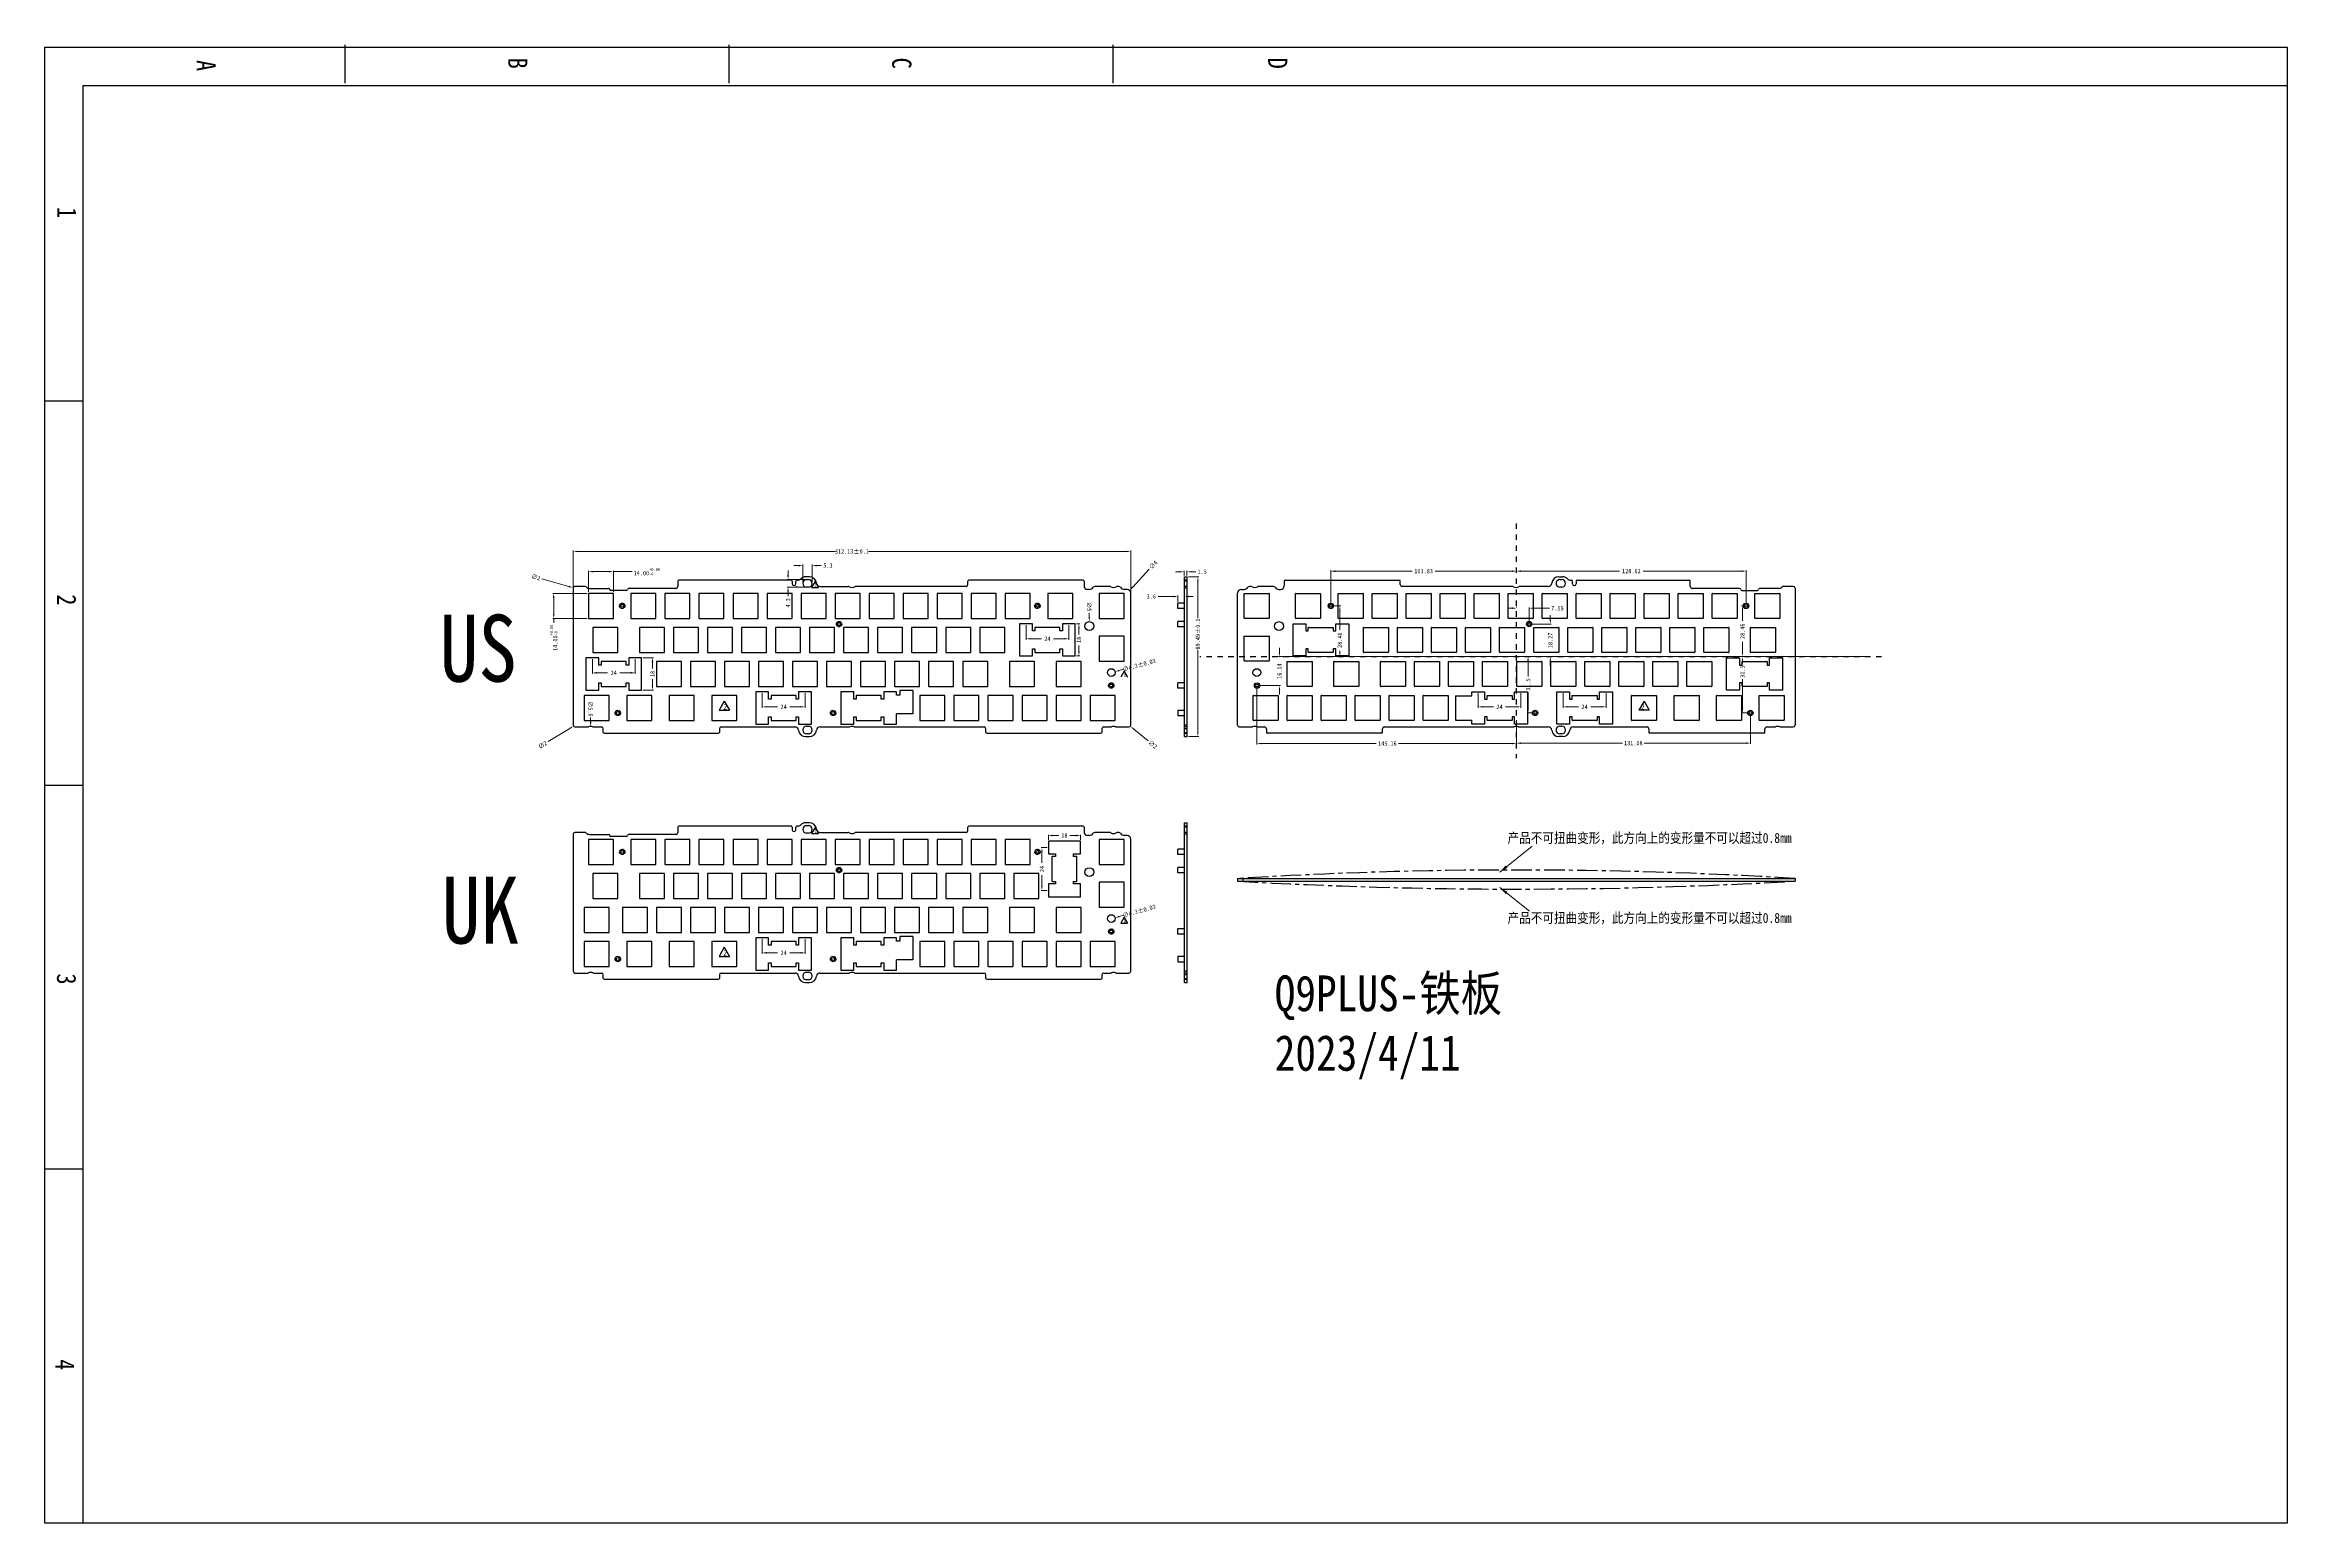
# Model space of a CAD drawing. Header units: millimetres. Extents: x 3547 to 4802, y -363 to 464.
import ezdxf

# ---------------------------------------------------------------- set-up
doc = ezdxf.new("R2010")
doc.units = ezdxf.units.MM
doc.header["$LTSCALE"] = 30.734
doc.header["$PDMODE"] = 3
doc.header["$PDSIZE"] = 8
doc.linetypes.add('CENTER', pattern=[0.6, 0.375, -0.075, 0.075, -0.075])
doc.linetypes.add('HIDDEN', pattern=[0.2, 0.1, -0.1])
doc.layers.get('0').update_dxf_attribs({"linetype": 'CONTINUOUS'})
doc.layers.get('Defpoints').update_dxf_attribs({"linetype": 'CONTINUOUS'})
doc.layers.add('dim', color=82, linetype='CONTINUOUS', lineweight=9)
doc.styles.get("Standard").update_dxf_attribs({"font": 'txt', "width": 0.85})
doc.dimstyles.new('YanXiu', dxfattribs={"dimscale": 2.5, "dimtxt": 3, "dimasz": 2, "dimexe": 0.66, "dimexo": 0.66, "dimgap": 0.66, "dimtad": 0, "dimdsep": 46, "dimtxsty": 'Standard', "dimcen": 0, "dimclrd": 3, "dimclre": 6, "dimclrt": 3, "dimazin": 2, "dimtm": 1e-09, "dimtfac": 1, "dimtofl": 0, "dimtmove": 0, "dimatfit": 3, "dimfxl": 1, "dimlwd": 5, "dimlwe": 5, "dimarcsym": 0})

# ---------------------------------------------------------------- blocks, each defined once
blk = doc.blocks.new('*D45')
at = {"color": 3, "lineweight": 5}
for p, q in [((3968.6, 172.9), (3966.1, 172.9)), ((3971.1, 163.7), (3971.1, 173.4)), ((3976.4, 163.7), (3976.4, 173.4)), ((3978.9, 172.9), (3981.4, 172.9))]:
    blk.add_line(p, q, dxfattribs=at)
at = {"color": 3}
for points in [[(3968.6, 173.3), (3968.6, 172.4), (3971.1, 172.9)], [(3978.9, 173.3), (3978.9, 172.4), (3976.4, 172.9)]]:
    blk.add_solid(points, dxfattribs=at)
at = {"layer": 'Defpoints', "color": 0}
for p in [(3976.4, 172.9), (3971.1, 162.9), (3976.4, 162.9)]:
    blk.add_point(p, dxfattribs=at)
at = {"color": 3, "insert": (3985.2, 172.9), "char_height": 2.5, "attachment_point": 5}
blk.add_mtext('5.3', dxfattribs=at)
blk = doc.blocks.new('*D46')
at = {"color": 3, "lineweight": 5}
for p, q in [((3973, 165.1), (3962.4, 165.1)), ((3962.9, 167.6), (3962.9, 170.1)), ((3973, 160.8), (3962.4, 160.8)), ((3962.9, 158.3), (3962.9, 155.8))]:
    blk.add_line(p, q, dxfattribs=at)
at = {"color": 3}
for points in [[(3962.4, 167.6), (3963.3, 167.6), (3962.9, 165.1)], [(3962.4, 158.3), (3963.3, 158.3), (3962.9, 160.8)]]:
    blk.add_solid(points, dxfattribs=at)
at = {"layer": 'Defpoints', "color": 0}
for p in [(3973.8, 165.1), (3962.9, 160.8), (3973.8, 160.8)]:
    blk.add_point(p, dxfattribs=at)
at = {"color": 3, "insert": (3962.9, 152), "char_height": 2.5, "attachment_point": 5, "rotation": 90}
blk.add_mtext('4.3', dxfattribs=at)
blk = doc.blocks.new('*D47')
at = {"color": 3, "lineweight": 5}
for p, q in [((4096.1, 139.5), (4096.1, 131.4)), ((4120.1, 139.5), (4120.1, 131.4)), ((4098.6, 131.9), (4104.7, 131.9)), ((4117.6, 131.9), (4111.5, 131.9))]:
    blk.add_line(p, q, dxfattribs=at)
at = {"color": 3}
for points in [[(4098.6, 132.3), (4098.6, 131.5), (4096.1, 131.9)], [(4117.6, 132.3), (4117.6, 131.5), (4120.1, 131.9)]]:
    blk.add_solid(points, dxfattribs=at)
at = {"layer": 'Defpoints', "color": 0}
for p in [(4096.1, 140.3), (4120.1, 140.3), (4120.1, 131.9)]:
    blk.add_point(p, dxfattribs=at)
at = {"color": 3, "insert": (4108.1, 131.9), "char_height": 2.5, "attachment_point": 5}
blk.add_mtext('24', dxfattribs=at)
blk = doc.blocks.new('*D48')
at = {"color": 3, "lineweight": 5}
for p, q in [((4124.4, 140.3), (4126.2, 140.3)), ((4125.7, 137.8), (4125.7, 134.3)), ((4125.7, 124.8), (4125.7, 128.2)), ((4124.4, 122.3), (4126.2, 122.3))]:
    blk.add_line(p, q, dxfattribs=at)
at = {"color": 3}
for points in [[(4125.3, 137.8), (4126.1, 137.8), (4125.7, 140.3)], [(4125.3, 124.8), (4126.1, 124.8), (4125.7, 122.3)]]:
    blk.add_solid(points, dxfattribs=at)
at = {"layer": 'Defpoints', "color": 0}
for p in [(4123.7, 140.3), (4123.7, 122.3), (4125.7, 122.3)]:
    blk.add_point(p, dxfattribs=at)
at = {"color": 3, "insert": (4125.7, 131.3), "char_height": 2.5, "attachment_point": 5, "rotation": 90}
blk.add_mtext('18', dxfattribs=at)
blk = doc.blocks.new('*D49')
at = {"color": 3, "lineweight": 5}
for p, q in [((3853.3, 120.5), (3853.3, 112.3)), ((3877.3, 120.5), (3877.3, 112.3)), ((3855.8, 112.8), (3861.8, 112.8)), ((3874.8, 112.8), (3868.7, 112.8))]:
    blk.add_line(p, q, dxfattribs=at)
at = {"color": 3}
for points in [[(3855.8, 113.3), (3855.8, 112.4), (3853.3, 112.8)], [(3874.8, 113.3), (3874.8, 112.4), (3877.3, 112.8)]]:
    blk.add_solid(points, dxfattribs=at)
at = {"layer": 'Defpoints', "color": 0}
for p in [(3853.3, 121.2), (3877.3, 121.2), (3877.3, 112.8)]:
    blk.add_point(p, dxfattribs=at)
at = {"color": 3, "insert": (3865.3, 112.8), "char_height": 2.5, "attachment_point": 5}
blk.add_mtext('24', dxfattribs=at)
blk = doc.blocks.new('*D50')
at = {"color": 3, "lineweight": 5}
for p, q in [((3881.6, 121.2), (3887.5, 121.2)), ((3887, 118.7), (3887, 115.3)), ((3881.6, 103.2), (3887.5, 103.2)), ((3887, 105.7), (3887, 109.2))]:
    blk.add_line(p, q, dxfattribs=at)
at = {"color": 3}
for points in [[(3886.5, 118.7), (3887.4, 118.7), (3887, 121.2)], [(3886.5, 105.7), (3887.4, 105.7), (3887, 103.2)]]:
    blk.add_solid(points, dxfattribs=at)
at = {"layer": 'Defpoints', "color": 0}
for p in [(3880.9, 121.2), (3880.9, 103.2), (3887, 103.2)]:
    blk.add_point(p, dxfattribs=at)
at = {"color": 3, "insert": (3887, 112.2), "char_height": 2.5, "attachment_point": 5, "rotation": 90}
blk.add_mtext('18', dxfattribs=at)
blk = doc.blocks.new('*D51')
at = {"color": 3, "lineweight": 5}
for p, q in [((3851.1, 158.1), (3851.1, 170)), ((3853.6, 169.5), (3862.6, 169.5)), ((3865.1, 158.1), (3865.1, 170)), ((3865.1, 169.5), (3875.5, 169.5))]:
    blk.add_line(p, q, dxfattribs=at)
at = {"color": 3}
for points in [[(3853.6, 169.9), (3853.6, 169.1), (3851.1, 169.5)], [(3862.6, 169.9), (3862.6, 169.1), (3865.1, 169.5)]]:
    blk.add_solid(points, dxfattribs=at)
at = {"layer": 'Defpoints', "color": 0}
for p in [(3865.1, 169.5), (3851.1, 157.3), (3865.1, 157.3)]:
    blk.add_point(p, dxfattribs=at)
at = {"color": 3, "insert": (3883.8, 169.5), "char_height": 2.5, "attachment_point": 5}
blk.add_mtext('14.00{\\H0.7x;\\S+0.06^ -0;}', dxfattribs=at)
blk = doc.blocks.new('*D52')
at = {"color": 3, "lineweight": 5}
for p, q in [((3850.4, 157.3), (3831.2, 157.3)), ((3831.7, 154.8), (3831.7, 145.8)), ((3850.4, 143.3), (3831.2, 143.3)), ((3831.7, 143.3), (3831.7, 140.8))]:
    blk.add_line(p, q, dxfattribs=at)
at = {"color": 3}
for points in [[(3831.2, 154.8), (3832.1, 154.8), (3831.7, 157.3)], [(3831.2, 145.8), (3832.1, 145.8), (3831.7, 143.3)]]:
    blk.add_solid(points, dxfattribs=at)
at = {"layer": 'Defpoints', "color": 0}
for p in [(3851.1, 157.3), (3831.7, 143.3), (3851.1, 143.3)]:
    blk.add_point(p, dxfattribs=at)
at = {"color": 3, "insert": (3831.7, 132.5), "char_height": 2.5, "attachment_point": 5, "rotation": 90}
blk.add_mtext('14.00{\\H0.7x;\\S+0.06^ -0;}', dxfattribs=at)
blk = doc.blocks.new('*D62')
at = {"color": 3, "lineweight": 5}
for p, q in [((3842.6, 161), (3842.6, 181.3)), ((3845.1, 180.8), (3989.4, 180.8)), ((4152.2, 180.8), (4007.9, 180.8)), ((4154.7, 156.2), (4154.7, 181.3))]:
    blk.add_line(p, q, dxfattribs=at)
at = {"color": 3}
for points in [[(3845.1, 181.2), (3845.1, 180.4), (3842.6, 180.8)], [(4152.2, 181.2), (4152.2, 180.4), (4154.7, 180.8)]]:
    blk.add_solid(points, dxfattribs=at)
at = {"layer": 'Defpoints', "color": 0}
for p in [(4154.7, 180.8), (3842.6, 160.2), (4154.7, 155.5)]:
    blk.add_point(p, dxfattribs=at)
at = {"color": 3, "insert": (3998.6, 180.8), "char_height": 2.5, "attachment_point": 5}
blk.add_mtext('312.13%%P0.1', dxfattribs=at)
blk = doc.blocks.new('*D63')
at = {"color": 3, "lineweight": 5}
for p, q in [((4187, 166.6), (4192.8, 166.6)), ((4192.3, 164.1), (4192.3, 143.5)), ((4192.3, 79.6), (4192.3, 125.7)), ((4187, 77.1), (4192.8, 77.1))]:
    blk.add_line(p, q, dxfattribs=at)
at = {"color": 3}
for points in [[(4191.9, 164.1), (4192.7, 164.1), (4192.3, 166.6)], [(4191.9, 79.6), (4192.7, 79.6), (4192.3, 77.1)]]:
    blk.add_solid(points, dxfattribs=at)
at = {"layer": 'Defpoints', "color": 0}
for p in [(4186.2, 166.6), (4186.2, 77.1), (4192.3, 77.1)]:
    blk.add_point(p, dxfattribs=at)
at = {"color": 3, "insert": (4192.3, 134.6), "char_height": 2.5, "attachment_point": 5, "rotation": 90}
blk.add_mtext('89.49%%P0.1', dxfattribs=at)
blk = doc.blocks.new('*D64')
at = {"color": 3, "lineweight": 5}
for p, q in [((4182.2, 169.4), (4179.7, 169.4)), ((4184.7, 167.4), (4184.7, 169.9)), ((4186.2, 167.4), (4186.2, 169.9)), ((4188.7, 169.4), (4191.2, 169.4))]:
    blk.add_line(p, q, dxfattribs=at)
at = {"color": 3}
for points in [[(4182.2, 169.8), (4182.2, 169), (4184.7, 169.4)], [(4188.7, 169.8), (4188.7, 169), (4186.2, 169.4)]]:
    blk.add_solid(points, dxfattribs=at)
at = {"layer": 'Defpoints', "color": 0}
for p in [(4184.7, 166.6), (4186.2, 169.4), (4186.2, 166.6)]:
    blk.add_point(p, dxfattribs=at)
at = {"color": 3, "insert": (4194.7, 169.4), "char_height": 2.5, "attachment_point": 5}
blk.add_mtext('1.5', dxfattribs=at)
blk = doc.blocks.new('*D65')
at = {"color": 3, "lineweight": 5}
for p, q in [((4178.6, 155.6), (4170, 155.6)), ((4181.1, 152.6), (4181.1, 156.1)), ((4184.7, 152.6), (4184.7, 156.1)), ((4187.2, 155.6), (4189.7, 155.6))]:
    blk.add_line(p, q, dxfattribs=at)
at = {"color": 3}
for points in [[(4178.6, 156), (4178.6, 155.1), (4181.1, 155.6)], [(4187.2, 156), (4187.2, 155.1), (4184.7, 155.6)]]:
    blk.add_solid(points, dxfattribs=at)
at = {"layer": 'Defpoints', "color": 0}
for p in [(4181.1, 151.8), (4184.7, 155.6), (4184.7, 151.8)]:
    blk.add_point(p, dxfattribs=at)
at = {"color": 3, "insert": (4166.2, 155.6), "char_height": 2.5, "attachment_point": 5}
blk.add_mtext('3.6', dxfattribs=at)
blk = doc.blocks.new('*D66')
at = {"color": 3, "lineweight": 5}
blk.add_line((4131.4, 146.5), (4131.5, 144), dxfattribs=at)
at = {"color": 3}
blk.add_solid([(4131.9, 144), (4131.1, 144), (4131.5, 141.5)], dxfattribs=at)
at = {"layer": 'Defpoints', "color": 0}
for p in [(4131.5, 141.5), (4131.6, 136.5)]:
    blk.add_point(p, dxfattribs=at)
at = {"color": 3, "insert": (4131.4, 149.9), "char_height": 2.5, "attachment_point": 5, "rotation": 270.636}
blk.add_mtext('∅5', dxfattribs=at)
blk = doc.blocks.new('*D67')
at = {"color": 3, "lineweight": 5}
blk.add_line((4165, 170.8), (4155.8, 160.8), dxfattribs=at)
at = {"color": 3}
blk.add_solid([(4155.4, 161.1), (4156.1, 160.5), (4154.1, 159)], dxfattribs=at)
at = {"layer": 'Defpoints', "color": 0}
for p in [(4151.3, 156), (4154.1, 159)]:
    blk.add_point(p, dxfattribs=at)
at = {"color": 3, "insert": (4167.3, 173.3), "char_height": 2.5, "attachment_point": 5, "rotation": 47.3228}
blk.add_mtext('∅4', dxfattribs=at)
blk = doc.blocks.new('*D68')
at = {"color": 3, "lineweight": 5}
blk.add_line((4164.5, 74.8), (4156.4, 81.3), dxfattribs=at)
at = {"color": 3}
blk.add_solid([(4156.7, 81.6), (4156.2, 81), (4154.5, 82.9)], dxfattribs=at)
at = {"layer": 'Defpoints', "color": 0}
for p in [(4152.9, 84.1), (4154.5, 82.9)]:
    blk.add_point(p, dxfattribs=at)
at = {"color": 3, "insert": (4167.1, 72.7), "char_height": 2.5, "attachment_point": 5, "rotation": 321.099}
blk.add_mtext('∅2', dxfattribs=at)
blk = doc.blocks.new('*D69')
at = {"color": 3, "lineweight": 5}
blk.add_line((3828.5, 74.3), (3840.6, 81.7), dxfattribs=at)
at = {"color": 3}
blk.add_solid([(3840.4, 82), (3840.8, 81.3), (3842.7, 83)], dxfattribs=at)
at = {"layer": 'Defpoints', "color": 0}
for p in [(3842.7, 83), (3844.4, 84)]:
    blk.add_point(p, dxfattribs=at)
at = {"color": 3, "insert": (3825.5, 72.5), "char_height": 2.5, "attachment_point": 5, "rotation": 31.5091}
blk.add_mtext('∅2', dxfattribs=at)
blk = doc.blocks.new('*D70')
at = {"color": 3, "lineweight": 5}
blk.add_line((3825, 165.4), (3840.2, 161.2), dxfattribs=at)
at = {"color": 3}
blk.add_solid([(3840.3, 161.6), (3840.1, 160.8), (3842.6, 160.5)], dxfattribs=at)
at = {"layer": 'Defpoints', "color": 0}
for p in [(3842.6, 160.5), (3844.5, 159.9)]:
    blk.add_point(p, dxfattribs=at)
at = {"color": 3, "insert": (3821.7, 166.4), "char_height": 2.5, "attachment_point": 5, "rotation": 344.2856}
blk.add_mtext('∅2', dxfattribs=at)
blk = doc.blocks.new('*D53')
at = {"color": 3, "lineweight": 5}
blk.add_line((3852.3, 87.9), (3852.3, 85.4), dxfattribs=at)
at = {"color": 3}
blk.add_solid([(3852.8, 85.4), (3851.9, 85.4), (3852.4, 82.9)], dxfattribs=at)
at = {"layer": 'Defpoints', "color": 0}
for p in [(3852.4, 82.9), (3852.4, 77.3)]:
    blk.add_point(p, dxfattribs=at)
at = {"color": 3, "insert": (3852.3, 92.7), "char_height": 2.5, "attachment_point": 5, "rotation": 270.3891}
blk.add_mtext('∅5.6', dxfattribs=at)
blk = doc.blocks.new('*D71')
at = {"color": 3, "lineweight": 5}
for p, q in [((4498.4, 150.3), (4496.7, 150.3)), ((4497.2, 147.8), (4497.2, 142)), ((4497.2, 124.4), (4497.2, 130.2)), ((4498.4, 121.9), (4496.7, 121.9))]:
    blk.add_line(p, q, dxfattribs=at)
at = {"color": 3}
for points in [[(4496.8, 147.8), (4497.6, 147.8), (4497.2, 150.3)], [(4496.8, 124.4), (4497.6, 124.4), (4497.2, 121.9)]]:
    blk.add_solid(points, dxfattribs=at)
at = {"layer": 'Defpoints', "color": 0}
for p in [(4499.2, 150.3), (4497.2, 121.9), (4499.2, 121.9)]:
    blk.add_point(p, dxfattribs=at)
at = {"color": 3, "insert": (4497.2, 136.1), "char_height": 2.5, "attachment_point": 5, "rotation": 90}
blk.add_mtext('28.46', dxfattribs=at)
blk = doc.blocks.new('*D54')
at = {"color": 3, "lineweight": 5}
for p, q in [((4370.6, 170.5), (4370.6, 170.3)), ((4373.1, 169.8), (4428.3, 169.8)), ((4496.7, 169.8), (4441.6, 169.8)), ((4499.2, 151.1), (4499.2, 170.3))]:
    blk.add_line(p, q, dxfattribs=at)
at = {"color": 3}
for points in [[(4373.1, 170.2), (4373.1, 169.3), (4370.6, 169.8)], [(4496.7, 170.2), (4496.7, 169.3), (4499.2, 169.8)]]:
    blk.add_solid(points, dxfattribs=at)
at = {"layer": 'Defpoints', "color": 0}
for p in [(4370.6, 169.8), (4370.6, 169.8), (4499.2, 150.3)]:
    blk.add_point(p, dxfattribs=at)
at = {"color": 3, "insert": (4435, 169.8), "char_height": 2.5, "attachment_point": 5}
blk.add_mtext('128.62', dxfattribs=at)
blk = doc.blocks.new('*D72')
at = {"color": 3, "lineweight": 5}
for p, q in [((4368.1, 149), (4365.6, 149)), ((4370.6, 149.8), (4370.6, 149.5)), ((4377.8, 140.9), (4377.8, 149.5)), ((4380.3, 149), (4389.2, 149))]:
    blk.add_line(p, q, dxfattribs=at)
at = {"color": 3}
for points in [[(4368.1, 149.5), (4368.1, 148.6), (4370.6, 149)], [(4380.3, 149.5), (4380.3, 148.6), (4377.8, 149)]]:
    blk.add_solid(points, dxfattribs=at)
at = {"layer": 'Defpoints', "color": 0}
for p in [(4370.6, 149), (4370.6, 149), (4377.8, 140.1)]:
    blk.add_point(p, dxfattribs=at)
at = {"color": 3, "insert": (4393.6, 149), "char_height": 2.5, "attachment_point": 5}
blk.add_mtext('7.19', dxfattribs=at)
blk = doc.blocks.new('*D73')
at = {"color": 3, "lineweight": 5}
for p, q in [((4501.7, 89.6), (4501.7, 73)), ((4370.6, 86.4), (4370.6, 73)), ((4373.1, 73.5), (4430, 73.5)), ((4499.2, 73.5), (4442.2, 73.5))]:
    blk.add_line(p, q, dxfattribs=at)
at = {"color": 3}
for points in [[(4373.1, 73.9), (4373.1, 73), (4370.6, 73.5)], [(4499.2, 73.9), (4499.2, 73), (4501.7, 73.5)]]:
    blk.add_solid(points, dxfattribs=at)
at = {"layer": 'Defpoints', "color": 0}
for p in [(4501.7, 90.4), (4370.6, 87.1), (4370.6, 73.5)]:
    blk.add_point(p, dxfattribs=at)
at = {"color": 3, "insert": (4436.1, 73.5), "char_height": 2.5, "attachment_point": 5}
blk.add_mtext('131.08', dxfattribs=at)
blk = doc.blocks.new('*D74')
at = {"color": 3, "lineweight": 5}
for p, q in [((4503.2, 121.9), (4496.7, 121.9)), ((4497.2, 119.4), (4497.2, 118.1)), ((4497.2, 92.9), (4497.2, 109.2)), ((4500.9, 90.4), (4496.7, 90.4))]:
    blk.add_line(p, q, dxfattribs=at)
at = {"color": 3}
for points in [[(4496.8, 119.4), (4497.6, 119.4), (4497.2, 121.9)], [(4496.8, 92.9), (4497.6, 92.9), (4497.2, 90.4)]]:
    blk.add_solid(points, dxfattribs=at)
at = {"layer": 'Defpoints', "color": 0}
for p in [(4497.2, 121.9), (4503.9, 121.9), (4501.7, 90.4)]:
    blk.add_point(p, dxfattribs=at)
at = {"color": 3, "insert": (4497.2, 113.6), "char_height": 2.5, "attachment_point": 5, "rotation": 90}
blk.add_mtext('31.5', dxfattribs=at)
blk = doc.blocks.new('*D75')
at = {"color": 3, "lineweight": 5}
for p, q in [((4380.4, 121.9), (4376.7, 121.9)), ((4377.2, 119.4), (4377.2, 110.7)), ((4377.2, 92.9), (4377.2, 101.8)), ((4380.4, 90.4), (4376.7, 90.4))]:
    blk.add_line(p, q, dxfattribs=at)
at = {"color": 3}
for points in [[(4376.7, 119.4), (4377.6, 119.4), (4377.2, 121.9)], [(4376.7, 92.9), (4377.6, 92.9), (4377.2, 90.4)]]:
    blk.add_solid(points, dxfattribs=at)
at = {"layer": 'Defpoints', "color": 0}
for p in [(4377.2, 121.9), (4381.1, 121.9), (4381.1, 90.4)]:
    blk.add_point(p, dxfattribs=at)
at = {"color": 3, "insert": (4377.2, 106.3), "char_height": 2.5, "attachment_point": 5, "rotation": 90}
blk.add_mtext('31.5', dxfattribs=at)
blk = doc.blocks.new('*D55')
at = {"color": 3, "lineweight": 5}
for p, q in [((4266.7, 151.1), (4266.7, 170.3)), ((4269.2, 169.8), (4312.2, 169.8)), ((4368.1, 169.8), (4325.1, 169.8)), ((4370.6, 170.5), (4370.6, 170.3))]:
    blk.add_line(p, q, dxfattribs=at)
at = {"color": 3}
for points in [[(4269.2, 170.2), (4269.2, 169.3), (4266.7, 169.8)], [(4368.1, 170.2), (4368.1, 169.3), (4370.6, 169.8)]]:
    blk.add_solid(points, dxfattribs=at)
at = {"layer": 'Defpoints', "color": 0}
for p in [(4370.6, 169.8), (4370.6, 169.8), (4266.7, 150.3)]:
    blk.add_point(p, dxfattribs=at)
at = {"color": 3, "insert": (4318.7, 169.8), "char_height": 2.5, "attachment_point": 5}
blk.add_mtext('103.83', dxfattribs=at)
blk = doc.blocks.new('*D56')
at = {"color": 3, "lineweight": 5}
for p, q in [((4225.4, 105), (4225.4, 72.8)), ((4370.6, 77), (4370.6, 72.8)), ((4227.9, 73.3), (4292.2, 73.3)), ((4368.1, 73.3), (4304.7, 73.3))]:
    blk.add_line(p, q, dxfattribs=at)
at = {"color": 3}
for points in [[(4227.9, 73.7), (4227.9, 72.8), (4225.4, 73.3)], [(4368.1, 73.7), (4368.1, 72.8), (4370.6, 73.3)]]:
    blk.add_solid(points, dxfattribs=at)
at = {"layer": 'Defpoints', "color": 0}
for p in [(4225.4, 105.7), (4370.6, 77.8), (4370.6, 73.3)]:
    blk.add_point(p, dxfattribs=at)
at = {"color": 3, "insert": (4298.4, 73.3), "char_height": 2.5, "attachment_point": 5}
blk.add_mtext('145.16', dxfattribs=at)
blk = doc.blocks.new('*D57')
at = {"color": 3, "lineweight": 5}
for p, q in [((4107.9, 15), (4104.5, 15)), ((4105, 12.5), (4105, 6.5)), ((4107.9, -9), (4104.5, -9)), ((4105, -6.5), (4105, -0.4))]:
    blk.add_line(p, q, dxfattribs=at)
at = {"color": 3}
for points in [[(4104.6, 12.5), (4105.4, 12.5), (4105, 15)], [(4104.6, -6.5), (4105.4, -6.5), (4105, -9)]]:
    blk.add_solid(points, dxfattribs=at)
at = {"layer": 'Defpoints', "color": 0}
for p in [(4108.6, 15), (4105, -9), (4108.6, -9)]:
    blk.add_point(p, dxfattribs=at)
at = {"color": 3, "insert": (4105, 3), "char_height": 2.5, "attachment_point": 5, "rotation": 90}
blk.add_mtext('24', dxfattribs=at)
blk = doc.blocks.new('*D58')
at = {"color": 3, "lineweight": 5}
for p, q in [((4108.6, 19.4), (4108.6, 22.2)), ((4111.1, 21.7), (4114.5, 21.7)), ((4124.1, 21.7), (4120.7, 21.7)), ((4126.6, 19.4), (4126.6, 22.2))]:
    blk.add_line(p, q, dxfattribs=at)
at = {"color": 3}
for points in [[(4111.1, 22.2), (4111.1, 21.3), (4108.6, 21.7)], [(4124.1, 22.2), (4124.1, 21.3), (4126.6, 21.7)]]:
    blk.add_solid(points, dxfattribs=at)
at = {"layer": 'Defpoints', "color": 0}
for p in [(4108.6, 21.7), (4108.6, 18.6), (4126.6, 18.6)]:
    blk.add_point(p, dxfattribs=at)
at = {"color": 3, "insert": (4117.6, 21.7), "char_height": 2.5, "attachment_point": 5}
blk.add_mtext('18', dxfattribs=at)
blk = doc.blocks.new('*D59')
at = {"color": 3, "lineweight": 5}
for p, q in [((4267.5, 150.3), (4272.3, 150.3)), ((4271.8, 147.8), (4271.8, 137)), ((4457.8, 121.9), (4271.3, 121.9)), ((4271.8, 124.4), (4271.8, 125.2))]:
    blk.add_line(p, q, dxfattribs=at)
at = {"color": 3}
for points in [[(4271.4, 147.8), (4272.2, 147.8), (4271.8, 150.3)], [(4271.4, 124.4), (4272.2, 124.4), (4271.8, 121.9)]]:
    blk.add_solid(points, dxfattribs=at)
at = {"layer": 'Defpoints', "color": 0}
for p in [(4266.7, 150.3), (4271.8, 121.9), (4458.6, 121.9)]:
    blk.add_point(p, dxfattribs=at)
at = {"color": 3, "insert": (4271.8, 131.1), "char_height": 2.5, "attachment_point": 5, "rotation": 90}
blk.add_mtext('28.46', dxfattribs=at)
blk = doc.blocks.new('*D60')
at = {"color": 3, "lineweight": 5}
for p, q in [((4238, 124.4), (4238, 126.9)), ((4416.5, 121.9), (4237.5, 121.9)), ((4226.2, 105.7), (4238.5, 105.7)), ((4238, 103.2), (4238, 100.7))]:
    blk.add_line(p, q, dxfattribs=at)
at = {"color": 3}
for points in [[(4237.6, 124.4), (4238.4, 124.4), (4238, 121.9)], [(4237.6, 103.2), (4238.4, 103.2), (4238, 105.7)]]:
    blk.add_solid(points, dxfattribs=at)
at = {"layer": 'Defpoints', "color": 0}
for p in [(4238, 121.9), (4417.2, 121.9), (4225.4, 105.7)]:
    blk.add_point(p, dxfattribs=at)
at = {"color": 3, "insert": (4238, 113.8), "char_height": 2.5, "attachment_point": 5, "rotation": 90}
blk.add_mtext('16.14', dxfattribs=at)
blk = doc.blocks.new('*D61')
at = {"color": 3, "lineweight": 5}
for p, q in [((4378.5, 140.1), (4390.1, 140.1)), ((4389.6, 142.6), (4389.6, 145.1)), ((4568.8, 121.9), (4389.1, 121.9)), ((4389.6, 119.4), (4389.6, 116.9))]:
    blk.add_line(p, q, dxfattribs=at)
at = {"color": 3}
for points in [[(4389.2, 142.6), (4390, 142.6), (4389.6, 140.1)], [(4389.2, 119.4), (4390, 119.4), (4389.6, 121.9)]]:
    blk.add_solid(points, dxfattribs=at)
at = {"layer": 'Defpoints', "color": 0}
for p in [(4377.8, 140.1), (4389.6, 121.9), (4569.6, 121.9)]:
    blk.add_point(p, dxfattribs=at)
at = {"color": 3, "insert": (4389.6, 131), "char_height": 2.5, "attachment_point": 5, "rotation": 90}
blk.add_mtext('18.27', dxfattribs=at)
blk = doc.blocks.new('*D43')
at = {"color": 3, "lineweight": 5}
blk.add_line((4150.7, -22.9), (4148.3, -23.6), dxfattribs=at)
at = {"color": 3}
blk.add_solid([(4148.2, -23.2), (4148.4, -24), (4145.9, -24.3)], dxfattribs=at)
at = {"layer": 'Defpoints', "color": 0}
for p in [(4145.9, -24.3), (4141.7, -25.4)]:
    blk.add_point(p, dxfattribs=at)
at = {"color": 3, "insert": (4159.4, -20.5), "char_height": 2.5, "attachment_point": 5, "rotation": 15.4224}
blk.add_mtext('∅4.3%%P0.03', dxfattribs=at)
blk = doc.blocks.new('*D44')
at = {"color": 3, "lineweight": 5}
blk.add_line((4150.7, 114.8), (4148.3, 114.1), dxfattribs=at)
at = {"color": 3}
blk.add_solid([(4148.2, 114.5), (4148.4, 113.7), (4145.9, 113.5)], dxfattribs=at)
at = {"layer": 'Defpoints', "color": 0}
for p in [(4145.9, 113.5), (4141.7, 112.3)]:
    blk.add_point(p, dxfattribs=at)
at = {"color": 3, "insert": (4159.4, 117.2), "char_height": 2.5, "attachment_point": 5, "rotation": 15.4224}
blk.add_mtext('∅4.3%%P0.03', dxfattribs=at)
blk = doc.blocks.new('*D76')
at = {"color": 3, "lineweight": 5}
for p, q in [((3948.4, 101.4), (3948.4, 93.3)), ((3972.4, 101.4), (3972.4, 93.3)), ((3950.9, 93.8), (3957, 93.8)), ((3969.9, 93.8), (3963.8, 93.8))]:
    blk.add_line(p, q, dxfattribs=at)
at = {"color": 3}
for points in [[(3950.9, 94.2), (3950.9, 93.4), (3948.4, 93.8)], [(3969.9, 94.2), (3969.9, 93.4), (3972.4, 93.8)]]:
    blk.add_solid(points, dxfattribs=at)
at = {"layer": 'Defpoints', "color": 0}
for p in [(3948.4, 102.2), (3972.4, 102.2), (3972.4, 93.8)]:
    blk.add_point(p, dxfattribs=at)
at = {"color": 3, "insert": (3960.4, 93.8), "char_height": 2.5, "attachment_point": 5}
blk.add_mtext('24', dxfattribs=at)
blk = doc.blocks.new('*D78')
at = {"color": 3, "lineweight": 5}
for p, q in [((4349.2, 101.4), (4349.2, 93.3)), ((4373.2, 101.4), (4373.2, 93.3)), ((4351.7, 93.8), (4357.8, 93.8)), ((4370.7, 93.8), (4364.6, 93.8))]:
    blk.add_line(p, q, dxfattribs=at)
at = {"color": 3}
for points in [[(4351.7, 94.2), (4351.7, 93.4), (4349.2, 93.8)], [(4370.7, 94.2), (4370.7, 93.4), (4373.2, 93.8)]]:
    blk.add_solid(points, dxfattribs=at)
at = {"layer": 'Defpoints', "color": 0}
for p in [(4349.2, 102.2), (4373.2, 102.2), (4349.2, 93.8)]:
    blk.add_point(p, dxfattribs=at)
at = {"color": 3, "insert": (4361.2, 93.8), "char_height": 2.5, "attachment_point": 5}
blk.add_mtext('24', dxfattribs=at)
blk = doc.blocks.new('*D79')
at = {"color": 3, "lineweight": 5}
for p, q in [((3948.4, -36.3), (3948.4, -44.4)), ((3972.4, -36.3), (3972.4, -44.4)), ((3950.9, -43.9), (3957, -43.9)), ((3969.9, -43.9), (3963.8, -43.9))]:
    blk.add_line(p, q, dxfattribs=at)
at = {"color": 3}
for points in [[(3950.9, -43.5), (3950.9, -44.4), (3948.4, -43.9)], [(3969.9, -43.5), (3969.9, -44.4), (3972.4, -43.9)]]:
    blk.add_solid(points, dxfattribs=at)
at = {"layer": 'Defpoints', "color": 0}
for p in [(3948.4, -35.6), (3972.4, -35.6), (3972.4, -43.9)]:
    blk.add_point(p, dxfattribs=at)
at = {"color": 3, "insert": (3960.4, -43.9), "char_height": 2.5, "attachment_point": 5}
blk.add_mtext('24', dxfattribs=at)
blk = doc.blocks.new('*D80')
at = {"color": 3, "lineweight": 5}
for p, q in [((4396.8, 101.4), (4396.8, 93.3)), ((4420.8, 101.4), (4420.8, 93.3)), ((4399.3, 93.8), (4405.4, 93.8)), ((4418.3, 93.8), (4412.3, 93.8))]:
    blk.add_line(p, q, dxfattribs=at)
at = {"color": 3}
for points in [[(4399.3, 94.2), (4399.3, 93.4), (4396.8, 93.8)], [(4418.3, 94.2), (4418.3, 93.4), (4420.8, 93.8)]]:
    blk.add_solid(points, dxfattribs=at)
at = {"layer": 'Defpoints', "color": 0}
for p in [(4396.8, 102.2), (4420.8, 102.2), (4396.8, 93.8)]:
    blk.add_point(p, dxfattribs=at)
at = {"color": 3, "insert": (4408.8, 93.8), "char_height": 2.5, "attachment_point": 5}
blk.add_mtext('24', dxfattribs=at)

msp = doc.modelspace()

# ---------------------------------------------------------------- linework, layer by layer
at = {"color": 7, "linetype": 'Continuous'}
for p, q in [((3546.777, -363.229), (3546.777, 463.076)), ((3546.777, 463.076), (4802.142, 463.076)), ((3714.84, 442.928), (3714.84, 464.424)), ((3929.8, 464.424), (3929.8, 442.928)), ((4144.759, 464.424), (4144.759, 442.928)), ((4802.142, 463.076), (4802.142, -363.229)), ((3568.273, -363.229), (3568.273, 441.581)), ((3568.273, 441.581), (4802.142, 441.581)), ((3568.273, 264.884), (3546.777, 264.884)), ((3546.777, 49.924), (3568.273, 49.924)), ((3568.273, -165.036), (3546.777, -165.036)), ((4802.142, -363.229), (3546.777, -363.229))]:
    msp.add_line(p, q, dxfattribs=at)
at = {"linetype": 'HIDDEN'}
for p, q in [((4370.579, 196.451), (4370.579, 65.035)), ((4575.083, 121.861), (4193.394, 121.861))]:
    msp.add_line(p, q, dxfattribs=at)
at = {"linetype": 'Continuous'}
for p, q in [((3901.207, 164.205), (3901.207, 161.118)), ((3901.207, 164.205), (3901.207, 161.118)), ((3939.707, 164.705), (3901.707, 164.705)), ((3964.707, 164.705), (3901.707, 164.705)), ((3965.207, 164.205), (3965.207, 162.705)), ((3967.207, 162.705), (3967.207, 164.205)), ((3967.255, 165.105), (3968.255, 165.105)), ((3968.344, 164.705), (3967.707, 164.705)), ((3974.785, 166.605), (3972.725, 166.605)), ((3973.255, 165.055), (3974.255, 165.055)), ((4063.566, 162.205), (4063.566, 164.205)), ((4128.066, 164.705), (4064.066, 164.705)), ((4128.566, 164.205), (4128.566, 161.518)), ((4184.749, 77.118), (4184.749, 166.605)), ((4184.749, 166.605), (4186.249, 166.605)), ((4186.249, 164.705), (4184.749, 164.705)), ((4186.249, 164.205), (4184.749, 164.205)), ((4186.249, 77.118), (4186.249, 166.605)), ((4240.65, 164.205), (4240.65, 161.518)), ((4241.15, 164.705), (4305.15, 164.705)), ((4305.65, 162.205), (4305.65, 164.205)), ((4394.432, 166.605), (4396.492, 166.605)), ((4394.962, 165.055), (4395.962, 165.055)), ((4400.872, 164.705), (4401.509, 164.705)), ((4402.009, 162.705), (4402.009, 164.205)), ((4404.009, 164.205), (4404.009, 162.705)), ((4404.509, 164.705), (4467.509, 164.705)), ((4429.509, 164.705), (4467.509, 164.705)), ((4468.009, 161.118), (4468.009, 164.205)), ((4468.009, 161.118), (4468.009, 164.205)), ((3842.572, 160.205), (3842.572, 83.518)), ((3849.126, 161.205), (3843.572, 161.205)), ((3851.137, 157.218), (3851.137, 143.418)), ((3865.037, 157.318), (3851.237, 157.318)), ((3851.662, 160.118), (3862.393, 160.118)), ((3872.463, 158.988), (3863.523, 158.988)), ((3865.137, 143.418), (3865.137, 157.218)), ((3900.207, 160.118), (3873.593, 160.118)), ((3874.902, 157.218), (3874.902, 143.418)), ((3888.802, 157.318), (3875.002, 157.318)), ((3888.902, 143.418), (3888.902, 157.218)), ((3893.952, 157.218), (3893.952, 143.418)), ((3907.852, 157.318), (3894.052, 157.318)), ((3907.952, 143.418), (3907.952, 157.218)), ((3913.002, 157.218), (3913.002, 143.418)), ((3926.902, 157.318), (3913.102, 157.318)), ((3927.002, 143.418), (3927.002, 157.218)), ((3932.052, 157.218), (3932.052, 143.418)), ((3945.952, 157.318), (3932.152, 157.318)), ((3946.052, 143.418), (3946.052, 157.218)), ((3951.102, 157.218), (3951.102, 143.418)), ((3965.002, 157.318), (3951.202, 157.318)), ((3965.102, 143.418), (3965.102, 157.218)), ((3968.255, 160.705), (3967.255, 160.705)), ((3970.152, 157.218), (3970.152, 143.418)), ((3984.052, 157.318), (3970.252, 157.318)), ((3974.255, 160.755), (3973.255, 160.755)), ((3984.152, 143.418), (3984.152, 157.218)), ((3989.202, 157.218), (3989.202, 143.418)), ((4003.102, 157.318), (3989.302, 157.318)), ((4062.566, 161.205), (4000.782, 161.205)), ((4003.202, 143.418), (4003.202, 157.218)), ((4008.252, 157.218), (4008.252, 143.418)), ((4022.152, 157.318), (4008.352, 157.318)), ((4022.252, 143.418), (4022.252, 157.218)), ((4027.302, 157.218), (4027.302, 143.418)), ((4041.202, 157.318), (4027.402, 157.318)), ((4041.302, 143.418), (4041.302, 157.218)), ((4046.352, 157.218), (4046.352, 143.418)), ((4060.252, 157.318), (4046.452, 157.318)), ((4060.352, 143.418), (4060.352, 157.218)), ((4065.402, 157.218), (4065.402, 143.418)), ((4079.302, 157.318), (4065.502, 157.318)), ((4079.402, 143.418), (4079.402, 157.218)), ((4084.452, 157.218), (4084.452, 143.418)), ((4098.352, 157.318), (4084.552, 157.318)), ((4098.452, 143.418), (4098.452, 157.218)), ((4108.222, 157.218), (4108.222, 143.418)), ((4122.122, 157.318), (4108.322, 157.318)), ((4122.222, 143.418), (4122.222, 157.218)), ((4131.531, 159.518), (4130.566, 159.518)), ((4143.035, 161.205), (4134.525, 161.205)), ((4137.073, 157.218), (4137.073, 143.418)), ((4150.973, 157.318), (4137.173, 157.318)), ((4148.077, 161.205), (4147.139, 161.205)), ((4152.702, 159.518), (4151.071, 159.518)), ((4151.073, 143.418), (4151.073, 157.218)), ((4154.702, 83.518), (4154.702, 157.518)), ((4184.749, 151.818), (4181.149, 151.818)), ((4181.149, 148.819), (4181.149, 151.816)), ((4186.249, 161.205), (4184.749, 161.205)), ((4186.249, 160.205), (4184.749, 160.205)), ((4214.514, 83.518), (4214.514, 157.518)), ((4216.514, 159.518), (4218.145, 159.518)), ((4218.144, 143.418), (4218.144, 157.218)), ((4218.244, 157.318), (4232.044, 157.318)), ((4222.077, 161.205), (4221.139, 161.205)), ((4234.691, 161.205), (4226.181, 161.205)), ((4232.144, 157.218), (4232.144, 143.418)), ((4237.685, 159.518), (4238.65, 159.518)), ((4246.994, 143.418), (4246.994, 157.218)), ((4247.094, 157.318), (4260.894, 157.318)), ((4260.994, 157.218), (4260.994, 143.418)), ((4270.764, 143.418), (4270.764, 157.218)), ((4270.864, 157.318), (4284.664, 157.318)), ((4284.764, 157.218), (4284.764, 143.418)), ((4289.814, 143.418), (4289.814, 157.218)), ((4289.914, 157.318), (4303.714, 157.318)), ((4303.814, 157.218), (4303.814, 143.418)), ((4368.435, 161.205), (4306.65, 161.205)), ((4308.864, 143.418), (4308.864, 157.218)), ((4308.964, 157.318), (4322.764, 157.318)), ((4322.864, 157.218), (4322.864, 143.418)), ((4327.914, 143.418), (4327.914, 157.218)), ((4328.014, 157.318), (4341.814, 157.318)), ((4341.914, 157.218), (4341.914, 143.418)), ((4346.964, 143.418), (4346.964, 157.218)), ((4347.064, 157.318), (4360.864, 157.318)), ((4360.964, 157.218), (4360.964, 143.418)), ((4366.014, 143.418), (4366.014, 157.218)), ((4366.114, 157.318), (4379.914, 157.318)), ((4388.462, 161.205), (4372.539, 161.205)), ((4380.014, 157.218), (4380.014, 143.418)), ((4385.064, 143.418), (4385.064, 157.218)), ((4385.164, 157.318), (4398.964, 157.318)), ((4395.962, 160.755), (4394.962, 160.755)), ((4399.064, 157.218), (4399.064, 143.418)), ((4404.114, 143.418), (4404.114, 157.218)), ((4404.214, 157.318), (4418.014, 157.318)), ((4418.114, 157.218), (4418.114, 143.418)), ((4423.164, 143.418), (4423.164, 157.218)), ((4423.264, 157.318), (4437.064, 157.318)), ((4437.164, 157.218), (4437.164, 143.418)), ((4442.214, 143.418), (4442.214, 157.218)), ((4442.314, 157.318), (4456.114, 157.318)), ((4456.214, 157.218), (4456.214, 143.418)), ((4461.264, 143.418), (4461.264, 157.218)), ((4461.364, 157.318), (4475.164, 157.318)), ((4495.624, 160.118), (4469.009, 160.118)), ((4475.264, 157.218), (4475.264, 143.418)), ((4480.314, 143.418), (4480.314, 157.218)), ((4480.414, 157.318), (4494.214, 157.318)), ((4494.314, 157.218), (4494.314, 143.418)), ((4496.754, 158.988), (4505.694, 158.988)), ((4504.079, 143.418), (4504.079, 157.218)), ((4504.179, 157.318), (4517.979, 157.318)), ((4517.555, 160.118), (4506.824, 160.118)), ((4518.079, 157.218), (4518.079, 143.418)), ((4525.644, 161.205), (4520.09, 161.205)), ((4526.644, 160.205), (4526.644, 83.518)), ((3851.237, 143.318), (3865.037, 143.318)), ((3853.523, 138.168), (3853.523, 124.368)), ((3867.423, 138.268), (3853.623, 138.268)), ((3867.523, 124.368), (3867.523, 138.168)), ((3875.002, 143.318), (3888.802, 143.318)), ((3879.668, 138.168), (3879.668, 124.368)), ((3893.568, 138.268), (3879.768, 138.268)), ((3893.668, 124.368), (3893.668, 138.168)), ((3894.052, 143.318), (3907.852, 143.318)), ((3898.718, 138.168), (3898.718, 124.368)), ((3912.618, 138.268), (3898.818, 138.268)), ((3912.718, 124.368), (3912.718, 138.168)), ((3913.102, 143.318), (3926.902, 143.318)), ((3917.768, 138.168), (3917.768, 124.368)), ((3931.668, 138.268), (3917.868, 138.268)), ((3931.768, 124.368), (3931.768, 138.168)), ((3932.152, 143.318), (3945.952, 143.318)), ((3936.818, 138.168), (3936.818, 124.368)), ((3950.718, 138.268), (3936.918, 138.268)), ((3950.818, 124.368), (3950.818, 138.168)), ((3951.202, 143.318), (3965.002, 143.318)), ((3955.868, 138.168), (3955.868, 124.368)), ((3969.768, 138.268), (3955.968, 138.268)), ((3969.868, 124.368), (3969.868, 138.168)), ((3970.252, 143.318), (3984.052, 143.318)), ((3974.918, 138.168), (3974.918, 124.368)), ((3988.818, 138.268), (3975.018, 138.268)), ((3988.918, 124.368), (3988.918, 138.168)), ((3989.302, 143.318), (4003.102, 143.318)), ((3993.968, 138.168), (3993.968, 124.368)), ((4007.868, 138.268), (3994.068, 138.268)), ((4007.968, 124.368), (4007.968, 138.168)), ((4008.352, 143.318), (4022.152, 143.318)), ((4013.018, 138.168), (4013.018, 124.368)), ((4026.918, 138.268), (4013.118, 138.268)), ((4027.018, 124.368), (4027.018, 138.168)), ((4027.402, 143.318), (4041.202, 143.318)), ((4032.068, 138.168), (4032.068, 124.368)), ((4045.968, 138.268), (4032.168, 138.268)), ((4046.068, 124.368), (4046.068, 138.168)), ((4046.452, 143.318), (4060.252, 143.318)), ((4051.118, 138.168), (4051.118, 124.368)), ((4065.018, 138.268), (4051.218, 138.268)), ((4065.118, 124.368), (4065.118, 138.168)), ((4065.502, 143.318), (4079.302, 143.318)), ((4070.168, 138.168), (4070.168, 124.368)), ((4084.068, 138.268), (4070.268, 138.268)), ((4084.168, 124.368), (4084.168, 138.168)), ((4084.552, 143.318), (4098.352, 143.318)), ((4099.678, 140.283), (4092.478, 140.283)), ((4092.478, 140.283), (4092.478, 122.283)), ((4099.678, 136.283), (4099.678, 140.283)), ((4101.078, 138.168), (4101.078, 136.283)), ((4114.978, 138.268), (4101.178, 138.268)), ((4108.322, 143.318), (4122.122, 143.318)), ((4115.078, 136.283), (4115.078, 138.168)), ((4123.649, 140.283), (4116.506, 140.283)), ((4116.506, 140.283), (4116.506, 136.283)), ((4123.649, 122.283), (4123.649, 140.283)), ((4137.173, 143.318), (4150.973, 143.318)), ((4184.749, 148.818), (4181.149, 148.818)), ((4184.749, 141.63), (4181.149, 141.63)), ((4181.149, 138.631), (4181.149, 141.629)), ((4184.749, 138.63), (4181.149, 138.63)), ((4232.044, 143.318), (4218.244, 143.318)), ((4245.567, 122.283), (4245.567, 140.283)), ((4245.567, 140.283), (4252.711, 140.283)), ((4260.894, 143.318), (4247.094, 143.318)), ((4252.711, 140.283), (4252.711, 136.283)), ((4254.139, 136.283), (4254.139, 138.168)), ((4254.239, 138.268), (4268.039, 138.268)), ((4268.139, 138.168), (4268.139, 136.283)), ((4269.539, 136.283), (4269.539, 140.283)), ((4269.539, 140.283), (4276.739, 140.283)), ((4284.664, 143.318), (4270.864, 143.318)), ((4276.739, 140.283), (4276.739, 122.283)), ((4285.049, 124.368), (4285.049, 138.168)), ((4285.149, 138.268), (4298.949, 138.268)), ((4303.714, 143.318), (4289.914, 143.318)), ((4299.049, 138.168), (4299.049, 124.368)), ((4304.099, 124.368), (4304.099, 138.168)), ((4304.199, 138.268), (4317.999, 138.268)), ((4322.764, 143.318), (4308.964, 143.318)), ((4318.099, 138.168), (4318.099, 124.368)), ((4323.149, 124.368), (4323.149, 138.168)), ((4323.249, 138.268), (4337.049, 138.268)), ((4341.814, 143.318), (4328.014, 143.318)), ((4337.149, 138.168), (4337.149, 124.368)), ((4342.199, 124.368), (4342.199, 138.168)), ((4342.299, 138.268), (4356.099, 138.268)), ((4360.864, 143.318), (4347.064, 143.318)), ((4356.199, 138.168), (4356.199, 124.368)), ((4361.249, 124.368), (4361.249, 138.168)), ((4361.349, 138.268), (4375.149, 138.268)), ((4379.914, 143.318), (4366.114, 143.318)), ((4375.249, 138.168), (4375.249, 124.368)), ((4380.299, 124.368), (4380.299, 138.168)), ((4380.399, 138.268), (4394.199, 138.268)), ((4398.964, 143.318), (4385.164, 143.318)), ((4394.299, 138.168), (4394.299, 124.368)), ((4399.349, 124.368), (4399.349, 138.168)), ((4399.449, 138.268), (4413.249, 138.268)), ((4418.014, 143.318), (4404.214, 143.318)), ((4413.349, 138.168), (4413.349, 124.368)), ((4418.399, 124.368), (4418.399, 138.168)), ((4418.499, 138.268), (4432.299, 138.268)), ((4437.064, 143.318), (4423.264, 143.318)), ((4432.399, 138.168), (4432.399, 124.368)), ((4437.449, 124.368), (4437.449, 138.168)), ((4437.549, 138.268), (4451.349, 138.268)), ((4456.114, 143.318), (4442.314, 143.318)), ((4451.449, 138.168), (4451.449, 124.368)), ((4456.499, 124.368), (4456.499, 138.168)), ((4456.599, 138.268), (4470.399, 138.268)), ((4475.164, 143.318), (4461.364, 143.318)), ((4470.499, 138.168), (4470.499, 124.368)), ((4475.549, 124.368), (4475.549, 138.168)), ((4475.649, 138.268), (4489.449, 138.268)), ((4494.214, 143.318), (4480.414, 143.318)), ((4489.549, 138.168), (4489.549, 124.368)), ((4501.694, 124.368), (4501.694, 138.168)), ((4501.794, 138.268), (4515.594, 138.268)), ((4517.979, 143.318), (4504.179, 143.318)), ((4515.694, 138.168), (4515.694, 124.368)), ((4101.078, 136.283), (4099.678, 136.283)), ((4099.678, 126.283), (4101.078, 126.283)), ((4099.678, 122.283), (4099.678, 126.283)), ((4101.078, 126.283), (4101.078, 124.368)), ((4116.506, 136.283), (4115.078, 136.283)), ((4115.078, 126.283), (4116.506, 126.283)), ((4115.078, 124.368), (4115.078, 126.283)), ((4116.506, 126.283), (4116.506, 122.283)), ((4137.073, 133.33), (4137.073, 119.53)), ((4150.973, 133.43), (4137.173, 133.43)), ((4151.073, 119.53), (4151.073, 133.33)), ((4218.144, 119.53), (4218.144, 133.33)), ((4218.244, 133.43), (4232.044, 133.43)), ((4232.144, 133.33), (4232.144, 119.53)), ((4252.711, 136.283), (4254.139, 136.283)), ((4252.711, 126.283), (4252.711, 122.283)), ((4254.139, 126.283), (4252.711, 126.283)), ((4254.139, 124.368), (4254.139, 126.283)), ((4268.139, 136.283), (4269.539, 136.283)), ((4268.139, 126.283), (4268.139, 124.368)), ((4269.539, 126.283), (4268.139, 126.283)), ((4269.539, 122.283), (4269.539, 126.283)), ((3849.668, 121.218), (3849.668, 103.218)), ((3856.868, 121.218), (3849.668, 121.218)), ((3853.623, 124.268), (3867.423, 124.268)), ((3856.868, 117.218), (3856.868, 121.218)), ((3858.268, 117.218), (3856.868, 117.218)), ((3858.268, 119.118), (3858.268, 117.218)), ((3872.168, 119.218), (3858.368, 119.218)), ((3872.268, 117.218), (3872.268, 119.118)), ((3873.668, 117.218), (3872.268, 117.218)), ((3873.668, 121.218), (3873.668, 117.218)), ((3880.868, 121.218), (3873.668, 121.218)), ((3879.768, 124.268), (3893.568, 124.268)), ((3880.868, 103.218), (3880.868, 121.218)), ((3889.177, 119.118), (3889.177, 105.318)), ((3903.077, 119.218), (3889.277, 119.218)), ((3898.818, 124.268), (3912.618, 124.268)), ((3903.177, 105.318), (3903.177, 119.118)), ((3908.227, 119.118), (3908.227, 105.318)), ((3922.127, 119.218), (3908.327, 119.218)), ((3917.868, 124.268), (3931.668, 124.268)), ((3922.227, 105.318), (3922.227, 119.118)), ((3927.277, 119.118), (3927.277, 105.318)), ((3941.177, 119.218), (3927.377, 119.218)), ((3936.918, 124.268), (3950.718, 124.268)), ((3941.277, 105.318), (3941.277, 119.118)), ((3946.327, 119.118), (3946.327, 105.318)), ((3960.227, 119.218), (3946.427, 119.218)), ((3955.968, 124.268), (3969.768, 124.268)), ((3960.327, 105.318), (3960.327, 119.118)), ((3965.377, 119.118), (3965.377, 105.318)), ((3979.277, 119.218), (3965.477, 119.218)), ((3975.018, 124.268), (3988.818, 124.268)), ((3979.377, 105.318), (3979.377, 119.118)), ((3984.427, 119.118), (3984.427, 105.318)), ((3998.327, 119.218), (3984.527, 119.218)), ((3994.068, 124.268), (4007.868, 124.268)), ((3998.427, 105.318), (3998.427, 119.118)), ((4003.477, 119.118), (4003.477, 105.318)), ((4017.377, 119.218), (4003.577, 119.218)), ((4013.118, 124.268), (4026.918, 124.268)), ((4017.477, 105.318), (4017.477, 119.118)), ((4022.527, 119.118), (4022.527, 105.318)), ((4036.427, 119.218), (4022.627, 119.218)), ((4032.168, 124.268), (4045.968, 124.268)), ((4036.527, 105.318), (4036.527, 119.118)), ((4041.577, 119.118), (4041.577, 105.318)), ((4055.477, 119.218), (4041.677, 119.218)), ((4051.218, 124.268), (4065.018, 124.268)), ((4055.577, 105.318), (4055.577, 119.118)), ((4060.627, 119.118), (4060.627, 105.318)), ((4074.527, 119.218), (4060.727, 119.218)), ((4070.268, 124.268), (4084.068, 124.268)), ((4074.627, 105.318), (4074.627, 119.118)), ((4086.772, 119.118), (4086.772, 105.318)), ((4100.672, 119.218), (4086.872, 119.218)), ((4092.478, 122.283), (4099.678, 122.283)), ((4100.772, 105.318), (4100.772, 119.118)), ((4101.178, 124.268), (4114.978, 124.268)), ((4112.948, 119.118), (4112.948, 105.318)), ((4126.848, 119.218), (4113.048, 119.218)), ((4116.506, 122.283), (4123.649, 122.283)), ((4126.948, 105.318), (4126.948, 119.118)), ((4137.173, 119.43), (4150.973, 119.43)), ((4232.044, 119.43), (4218.244, 119.43)), ((4242.269, 105.318), (4242.269, 119.118)), ((4242.369, 119.218), (4256.169, 119.218)), ((4252.711, 122.283), (4245.567, 122.283)), ((4268.039, 124.268), (4254.239, 124.268)), ((4256.269, 119.118), (4256.269, 105.318)), ((4268.444, 105.318), (4268.444, 119.118)), ((4268.544, 119.218), (4282.344, 119.218)), ((4276.739, 122.283), (4269.539, 122.283)), ((4282.444, 119.118), (4282.444, 105.318)), ((4298.949, 124.268), (4285.149, 124.268)), ((4294.589, 105.318), (4294.589, 119.118)), ((4294.689, 119.218), (4308.489, 119.218)), ((4317.999, 124.268), (4304.199, 124.268)), ((4308.589, 119.118), (4308.589, 105.318)), ((4313.639, 105.318), (4313.639, 119.118)), ((4313.739, 119.218), (4327.539, 119.218)), ((4337.049, 124.268), (4323.249, 124.268)), ((4327.639, 119.118), (4327.639, 105.318)), ((4332.689, 105.318), (4332.689, 119.118)), ((4332.789, 119.218), (4346.589, 119.218)), ((4356.099, 124.268), (4342.299, 124.268)), ((4346.689, 119.118), (4346.689, 105.318)), ((4351.739, 105.318), (4351.739, 119.118)), ((4351.839, 119.218), (4365.639, 119.218)), ((4375.149, 124.268), (4361.349, 124.268)), ((4365.739, 119.118), (4365.739, 105.318)), ((4370.789, 105.318), (4370.789, 119.118)), ((4370.889, 119.218), (4384.689, 119.218)), ((4394.199, 124.268), (4380.399, 124.268)), ((4384.789, 119.118), (4384.789, 105.318)), ((4389.839, 105.318), (4389.839, 119.118)), ((4389.939, 119.218), (4403.739, 119.218)), ((4413.249, 124.268), (4399.449, 124.268)), ((4403.839, 119.118), (4403.839, 105.318)), ((4408.889, 105.318), (4408.889, 119.118)), ((4408.989, 119.218), (4422.789, 119.218)), ((4432.299, 124.268), (4418.499, 124.268)), ((4422.889, 119.118), (4422.889, 105.318)), ((4427.939, 105.318), (4427.939, 119.118)), ((4428.039, 119.218), (4441.839, 119.218)), ((4451.349, 124.268), (4437.549, 124.268)), ((4441.939, 119.118), (4441.939, 105.318)), ((4446.989, 105.318), (4446.989, 119.118)), ((4447.089, 119.218), (4460.889, 119.218)), ((4470.399, 124.268), (4456.599, 124.268)), ((4460.989, 119.118), (4460.989, 105.318)), ((4466.039, 105.318), (4466.039, 119.118)), ((4466.139, 119.218), (4479.939, 119.218)), ((4489.449, 124.268), (4475.649, 124.268)), ((4480.039, 119.118), (4480.039, 105.318)), ((4488.349, 121.218), (4495.549, 121.218)), ((4488.349, 103.218), (4488.349, 121.218)), ((4495.549, 121.218), (4495.549, 117.218)), ((4495.549, 117.218), (4496.949, 117.218)), ((4496.949, 117.218), (4496.949, 119.118)), ((4497.049, 119.218), (4510.849, 119.218)), ((4515.594, 124.268), (4501.794, 124.268)), ((4510.949, 119.118), (4510.949, 117.218)), ((4510.949, 117.218), (4512.349, 117.218)), ((4512.349, 121.218), (4519.549, 121.218)), ((4512.349, 117.218), (4512.349, 121.218)), ((4519.549, 121.218), (4519.549, 103.218)), ((3849.668, 103.218), (3856.868, 103.218)), ((3856.868, 103.218), (3856.868, 107.218)), ((3856.868, 107.218), (3858.268, 107.218)), ((3858.268, 107.218), (3858.268, 105.318)), ((3858.368, 105.218), (3872.168, 105.218)), ((3872.268, 105.318), (3872.268, 107.218)), ((3872.268, 107.218), (3873.668, 107.218)), ((3873.668, 107.218), (3873.668, 103.218)), ((3873.668, 103.218), (3880.868, 103.218)), ((3889.277, 105.218), (3903.077, 105.218)), ((3908.327, 105.218), (3922.127, 105.218)), ((3927.377, 105.218), (3941.177, 105.218)), ((3944.783, 102.168), (3944.783, 84.168)), ((3951.983, 102.168), (3944.783, 102.168)), ((3946.427, 105.218), (3960.227, 105.218)), ((3951.983, 98.168), (3951.983, 102.168)), ((3965.477, 105.218), (3979.277, 105.218)), ((3968.783, 102.168), (3968.783, 98.168)), ((3975.983, 102.168), (3968.783, 102.168)), ((3975.983, 84.168), (3975.983, 102.168)), ((3984.527, 105.218), (3998.327, 105.218)), ((3992.423, 102.168), (3992.423, 84.168)), ((3999.623, 102.168), (3992.423, 102.168)), ((3999.623, 98.168), (3999.623, 102.168)), ((4003.577, 105.218), (4017.377, 105.218)), ((4016.423, 102.168), (4016.423, 98.168)), ((4023.623, 102.168), (4016.423, 102.168)), ((4022.627, 105.218), (4036.427, 105.218)), ((4023.623, 100.268), (4023.623, 102.168)), ((4032.702, 102.868), (4025.523, 102.868)), ((4025.523, 102.868), (4025.523, 100.268)), ((4032.702, 102.868), (4032.702, 89.971)), ((4041.677, 105.218), (4055.477, 105.218)), ((4060.727, 105.218), (4074.527, 105.218)), ((4086.872, 105.218), (4100.672, 105.218)), ((4113.048, 105.218), (4126.848, 105.218)), ((4184.749, 107.218), (4181.149, 107.218)), ((4181.149, 104.219), (4181.149, 107.216)), ((4184.749, 104.218), (4181.149, 104.218)), ((4256.169, 105.218), (4242.369, 105.218)), ((4282.344, 105.218), (4268.544, 105.218)), ((4308.489, 105.218), (4294.689, 105.218)), ((4327.539, 105.218), (4313.739, 105.218)), ((4346.589, 105.218), (4332.789, 105.218)), ((4345.594, 102.168), (4352.794, 102.168)), ((4345.594, 99.968), (4345.594, 102.168)), ((4365.639, 105.218), (4351.839, 105.218)), ((4352.794, 102.168), (4352.794, 98.168)), ((4369.594, 98.168), (4369.594, 102.168)), ((4369.594, 102.168), (4376.794, 102.168)), ((4384.689, 105.218), (4370.889, 105.218)), ((4376.794, 102.168), (4376.794, 84.168)), ((4403.739, 105.218), (4389.939, 105.218)), ((4393.234, 84.168), (4393.234, 102.168)), ((4393.234, 102.168), (4400.434, 102.168)), ((4400.434, 102.168), (4400.434, 98.168)), ((4422.789, 105.218), (4408.989, 105.218)), ((4417.234, 98.168), (4417.234, 102.168)), ((4417.234, 102.168), (4424.434, 102.168)), ((4424.434, 102.168), (4424.434, 84.168)), ((4441.839, 105.218), (4428.039, 105.218)), ((4460.889, 105.218), (4447.089, 105.218)), ((4479.939, 105.218), (4466.139, 105.218)), ((4495.549, 103.218), (4488.349, 103.218)), ((4496.949, 107.218), (4495.549, 107.218)), ((4495.549, 107.218), (4495.549, 103.218)), ((4496.949, 105.318), (4496.949, 107.218)), ((4510.849, 105.218), (4497.049, 105.218)), ((4512.349, 107.218), (4510.949, 107.218)), ((4510.949, 107.218), (4510.949, 105.318)), ((4512.349, 103.218), (4512.349, 107.218)), ((4519.549, 103.218), (4512.349, 103.218)), ((3848.743, 100.068), (3848.743, 86.268)), ((3862.643, 100.168), (3848.843, 100.168)), ((3862.743, 86.268), (3862.743, 100.068)), ((3872.513, 100.068), (3872.513, 86.268)), ((3886.413, 100.168), (3872.613, 100.168)), ((3886.513, 86.268), (3886.513, 100.068)), ((3896.283, 100.068), (3896.283, 86.268)), ((3910.183, 100.168), (3896.383, 100.168)), ((3910.283, 86.268), (3910.283, 100.068)), ((3920.103, 100.068), (3920.103, 86.268)), ((3934.003, 100.168), (3920.203, 100.168)), ((3934.103, 86.268), (3934.103, 100.068)), ((3953.383, 98.168), (3951.983, 98.168)), ((3951.983, 84.168), (3951.983, 88.168)), ((3951.983, 88.168), (3953.383, 88.168)), ((3953.383, 100.068), (3953.383, 98.168)), ((3953.383, 88.168), (3953.383, 86.268)), ((3967.283, 100.168), (3953.483, 100.168)), ((3967.383, 98.168), (3967.383, 100.068)), ((3968.783, 98.168), (3967.383, 98.168)), ((3967.383, 86.268), (3967.383, 88.168)), ((3967.383, 88.168), (3968.783, 88.168)), ((3968.783, 88.168), (3968.783, 84.168)), ((4001.023, 98.168), (3999.623, 98.168)), ((3999.623, 84.168), (3999.623, 88.168)), ((3999.623, 88.168), (4001.023, 88.168)), ((4001.023, 100.068), (4001.023, 98.168)), ((4001.023, 100.068), (4001.023, 98.168)), ((4001.023, 88.168), (4001.023, 86.268)), ((4001.023, 88.168), (4001.023, 86.268)), ((4014.923, 100.168), (4001.123, 100.168)), ((4015.023, 98.168), (4015.023, 100.068)), ((4015.023, 98.168), (4015.023, 100.068)), ((4016.423, 98.168), (4015.023, 98.168)), ((4015.023, 86.268), (4015.023, 88.168)), ((4015.023, 86.268), (4015.023, 88.168)), ((4015.023, 88.168), (4016.423, 88.168)), ((4016.423, 88.168), (4016.423, 84.168)), ((4025.523, 100.268), (4023.623, 100.268)), ((4023.623, 84.168), (4023.623, 89.971)), ((4032.702, 89.971), (4023.623, 89.971)), ((4036.702, 100.068), (4036.702, 86.268)), ((4050.602, 100.168), (4036.802, 100.168)), ((4050.702, 86.268), (4050.702, 100.068)), ((4055.752, 100.068), (4055.752, 86.268)), ((4069.652, 100.168), (4055.852, 100.168)), ((4069.752, 86.268), (4069.752, 100.068)), ((4074.802, 100.068), (4074.802, 86.268)), ((4088.702, 100.168), (4074.902, 100.168)), ((4088.802, 86.268), (4088.802, 100.068)), ((4093.852, 100.068), (4093.852, 86.268)), ((4107.752, 100.168), (4093.952, 100.168)), ((4107.852, 86.268), (4107.852, 100.068)), ((4112.902, 100.068), (4112.902, 86.268)), ((4126.802, 100.168), (4113.002, 100.168)), ((4126.902, 86.268), (4126.902, 100.068)), ((4131.952, 100.068), (4131.952, 86.268)), ((4145.852, 100.168), (4132.052, 100.168)), ((4145.952, 86.268), (4145.952, 100.068)), ((4181.149, 91.859), (4184.749, 91.859)), ((4181.149, 91.859), (4181.149, 88.859)), ((4181.149, 88.859), (4184.749, 88.859)), ((4223.264, 86.268), (4223.264, 100.068)), ((4223.364, 100.168), (4237.164, 100.168)), ((4237.264, 100.068), (4237.264, 86.268)), ((4242.314, 86.268), (4242.314, 100.068)), ((4242.414, 100.168), (4256.214, 100.168)), ((4256.314, 100.068), (4256.314, 86.268)), ((4261.364, 86.268), (4261.364, 100.068)), ((4261.464, 100.168), (4275.264, 100.168)), ((4275.364, 100.068), (4275.364, 86.268)), ((4280.414, 86.268), (4280.414, 100.068)), ((4280.514, 100.168), (4294.314, 100.168)), ((4294.414, 100.068), (4294.414, 86.268)), ((4299.464, 86.268), (4299.464, 100.068)), ((4299.564, 100.168), (4313.364, 100.168)), ((4313.464, 100.068), (4313.464, 86.268)), ((4318.514, 86.268), (4318.514, 100.068)), ((4318.614, 100.168), (4332.414, 100.168)), ((4332.514, 100.068), (4332.514, 86.268)), ((4336.514, 99.968), (4336.514, 86.371)), ((4336.514, 99.968), (4345.594, 99.968)), ((4352.794, 98.168), (4354.194, 98.168)), ((4352.794, 88.168), (4352.794, 84.168)), ((4354.194, 88.168), (4352.794, 88.168)), ((4354.194, 98.168), (4354.194, 100.068)), ((4354.194, 86.268), (4354.194, 88.168)), ((4354.294, 100.168), (4368.094, 100.168)), ((4368.194, 100.068), (4368.194, 98.168)), ((4368.194, 98.168), (4369.594, 98.168)), ((4368.194, 88.168), (4368.194, 86.268)), ((4369.594, 88.168), (4368.194, 88.168)), ((4369.594, 84.168), (4369.594, 88.168)), ((4400.434, 98.168), (4401.834, 98.168)), ((4400.434, 88.168), (4400.434, 84.168)), ((4401.834, 88.168), (4400.434, 88.168)), ((4401.834, 98.168), (4401.834, 100.068)), ((4401.834, 86.268), (4401.834, 88.168)), ((4401.934, 100.168), (4415.734, 100.168)), ((4415.834, 100.068), (4415.834, 98.168)), ((4415.834, 98.168), (4417.234, 98.168)), ((4415.834, 88.168), (4415.834, 86.268)), ((4417.234, 88.168), (4415.834, 88.168)), ((4417.234, 84.168), (4417.234, 88.168)), ((4435.114, 86.268), (4435.114, 100.068)), ((4435.214, 100.168), (4449.014, 100.168)), ((4449.114, 100.068), (4449.114, 86.268)), ((4458.934, 86.268), (4458.934, 100.068)), ((4459.034, 100.168), (4472.834, 100.168)), ((4472.934, 100.068), (4472.934, 86.268)), ((4482.704, 86.268), (4482.704, 100.068)), ((4482.804, 100.168), (4496.604, 100.168)), ((4496.704, 100.068), (4496.704, 86.268)), ((4506.474, 86.268), (4506.474, 100.068)), ((4506.574, 100.168), (4520.374, 100.168)), ((4520.474, 100.068), (4520.474, 86.268)), ((3843.572, 82.518), (3850.757, 82.518)), ((3848.843, 86.168), (3862.643, 86.168)), ((3859.421, 79.518), (3859.421, 81.518)), ((3859.921, 79.018), (3923.921, 79.018)), ((3872.613, 86.168), (3886.413, 86.168)), ((3896.383, 86.168), (3910.183, 86.168)), ((3920.203, 86.168), (3934.003, 86.168)), ((3924.421, 81.518), (3924.421, 79.518)), ((3925.421, 82.518), (3966.755, 82.518)), ((3944.783, 84.168), (3951.983, 84.168)), ((3953.483, 86.168), (3967.283, 86.168)), ((3968.783, 84.168), (3975.983, 84.168)), ((3972.725, 77.118), (3974.785, 77.118)), ((3973.255, 82.968), (3974.255, 82.968)), ((3974.255, 78.668), (3973.255, 78.668)), ((3980.755, 82.518), (3997.115, 82.518)), ((3992.423, 84.168), (3999.623, 84.168)), ((4000.345, 82.518), (4072.566, 82.518)), ((4001.123, 86.168), (4014.923, 86.168)), ((4016.423, 84.168), (4023.623, 84.168)), ((4036.802, 86.168), (4050.602, 86.168)), ((4055.852, 86.168), (4069.652, 86.168)), ((4073.566, 79.518), (4073.566, 81.518)), ((4074.066, 79.018), (4138.066, 79.018)), ((4074.902, 86.168), (4088.702, 86.168)), ((4093.952, 86.168), (4107.752, 86.168)), ((4113.002, 86.168), (4126.802, 86.168)), ((4132.052, 86.168), (4145.852, 86.168)), ((4138.566, 81.518), (4138.566, 79.518)), ((4146.703, 82.518), (4153.702, 82.518)), ((4186.249, 83.518), (4184.749, 83.518)), ((4186.249, 82.518), (4184.749, 82.518)), ((4186.249, 81.518), (4184.749, 81.518)), ((4184.749, 79.518), (4186.249, 79.518)), ((4184.749, 79.018), (4186.249, 79.018)), ((4184.749, 77.118), (4186.249, 77.118)), ((4215.514, 82.518), (4222.514, 82.518)), ((4237.164, 86.168), (4223.364, 86.168)), ((4225.744, 82.518), (4229.65, 82.518)), ((4230.65, 81.518), (4230.65, 79.518)), ((4295.15, 79.018), (4231.15, 79.018)), ((4256.214, 86.168), (4242.414, 86.168)), ((4275.264, 86.168), (4261.464, 86.168)), ((4294.314, 86.168), (4280.514, 86.168)), ((4295.65, 79.518), (4295.65, 81.518)), ((4296.65, 82.518), (4368.871, 82.518)), ((4313.364, 86.168), (4299.564, 86.168)), ((4332.414, 86.168), (4318.614, 86.168)), ((4336.514, 86.371), (4345.594, 86.371)), ((4345.594, 84.168), (4345.594, 86.371)), ((4352.794, 84.168), (4345.594, 84.168)), ((4368.094, 86.168), (4354.294, 86.168)), ((4376.794, 84.168), (4369.594, 84.168)), ((4372.102, 82.518), (4388.462, 82.518)), ((4400.434, 84.168), (4393.234, 84.168)), ((4396.492, 77.118), (4394.432, 77.118)), ((4394.962, 82.968), (4395.962, 82.968)), ((4395.962, 78.668), (4394.962, 78.668)), ((4415.734, 86.168), (4401.934, 86.168)), ((4402.462, 82.518), (4443.796, 82.518)), ((4424.434, 84.168), (4417.234, 84.168)), ((4449.014, 86.168), (4435.214, 86.168)), ((4444.796, 81.518), (4444.796, 79.518)), ((4509.296, 79.018), (4445.296, 79.018)), ((4472.834, 86.168), (4459.034, 86.168)), ((4496.604, 86.168), (4482.804, 86.168)), ((4520.374, 86.168), (4506.574, 86.168)), ((4509.796, 79.518), (4509.796, 81.518)), ((4518.459, 82.518), (4525.644, 82.518)), ((3901.207, 26.468), (3901.207, 23.38)), ((3901.207, 26.468), (3901.207, 23.38)), ((3939.707, 26.968), (3901.707, 26.968)), ((3964.707, 26.968), (3901.707, 26.968)), ((3965.207, 26.468), (3965.207, 24.968)), ((3967.207, 24.968), (3967.207, 26.468)), ((3968.344, 26.968), (3967.707, 26.968)), ((3974.785, 28.868), (3972.725, 28.868)), ((3973.255, 27.318), (3974.255, 27.318)), ((4063.566, 24.468), (4063.566, 26.468)), ((4128.066, 26.968), (4064.066, 26.968)), ((4128.566, 26.468), (4128.566, 23.78)), ((4184.749, -60.62), (4184.749, 28.868)), ((4184.749, 28.868), (4186.249, 28.868)), ((4186.249, 26.968), (4184.749, 26.968)), ((4186.249, 26.468), (4184.749, 26.468)), ((4186.249, -60.62), (4186.249, 28.868)), ((3842.572, 22.468), (3842.572, -54.22)), ((3849.126, 23.468), (3843.572, 23.468)), ((3851.137, 19.48), (3851.137, 5.68)), ((3865.037, 19.58), (3851.237, 19.58)), ((3851.662, 22.38), (3862.393, 22.38)), ((3872.463, 21.25), (3863.523, 21.25)), ((3865.137, 5.68), (3865.137, 19.48)), ((3900.207, 22.38), (3873.593, 22.38)), ((3874.902, 19.48), (3874.902, 5.68)), ((3888.802, 19.58), (3875.002, 19.58)), ((3888.902, 5.68), (3888.902, 19.48)), ((3893.952, 19.48), (3893.952, 5.68)), ((3907.852, 19.58), (3894.052, 19.58)), ((3907.952, 5.68), (3907.952, 19.48)), ((3913.002, 19.48), (3913.002, 5.68)), ((3926.902, 19.58), (3913.102, 19.58)), ((3927.002, 5.68), (3927.002, 19.48)), ((3932.052, 19.48), (3932.052, 5.68)), ((3945.952, 19.58), (3932.152, 19.58)), ((3946.052, 5.68), (3946.052, 19.48)), ((3951.102, 19.48), (3951.102, 5.68)), ((3965.002, 19.58), (3951.202, 19.58)), ((3965.102, 5.68), (3965.102, 19.48)), ((3970.152, 19.48), (3970.152, 5.68)), ((3984.052, 19.58), (3970.252, 19.58)), ((3974.255, 23.018), (3973.255, 23.018)), ((3980.755, 23.468), (3996.678, 23.468)), ((3984.152, 5.68), (3984.152, 19.48)), ((3989.202, 19.48), (3989.202, 5.68)), ((4003.102, 19.58), (3989.302, 19.58)), ((4062.566, 23.468), (4000.782, 23.468)), ((4003.202, 5.68), (4003.202, 19.48)), ((4008.252, 19.48), (4008.252, 5.68)), ((4022.152, 19.58), (4008.352, 19.58)), ((4022.252, 5.68), (4022.252, 19.48)), ((4027.302, 19.48), (4027.302, 5.68)), ((4041.202, 19.58), (4027.402, 19.58)), ((4041.302, 5.68), (4041.302, 19.48)), ((4046.352, 19.48), (4046.352, 5.68)), ((4060.252, 19.58), (4046.452, 19.58)), ((4060.352, 5.68), (4060.352, 19.48)), ((4065.402, 19.48), (4065.402, 5.68)), ((4079.302, 19.58), (4065.502, 19.58)), ((4079.402, 5.68), (4079.402, 19.48)), ((4084.452, 19.48), (4084.452, 5.68)), ((4098.352, 19.58), (4084.552, 19.58)), ((4098.452, 5.68), (4098.452, 19.48)), ((4131.531, 21.78), (4130.566, 21.78)), ((4143.035, 23.468), (4134.525, 23.468)), ((4137.073, 19.48), (4137.073, 5.68)), ((4150.973, 19.58), (4137.173, 19.58)), ((4148.077, 23.468), (4147.139, 23.468)), ((4152.702, 21.78), (4151.071, 21.78)), ((4151.073, 5.68), (4151.073, 19.48)), ((4154.702, -54.22), (4154.702, 19.78)), ((4184.749, 14.08), (4181.149, 14.08)), ((4181.149, 11.082), (4181.149, 14.079)), ((4186.249, 23.468), (4184.749, 23.468)), ((4186.249, 22.468), (4184.749, 22.468)), ((3851.237, 5.58), (3865.037, 5.58)), ((3853.523, 0.43), (3853.523, -13.37)), ((3867.423, 0.53), (3853.623, 0.53)), ((3867.523, -13.37), (3867.523, 0.43)), ((3875.002, 5.58), (3888.802, 5.58)), ((3879.668, 0.43), (3879.668, -13.37)), ((3893.568, 0.53), (3879.768, 0.53)), ((3893.668, -13.37), (3893.668, 0.43)), ((3894.052, 5.58), (3907.852, 5.58)), ((3898.718, 0.43), (3898.718, -13.37)), ((3912.618, 0.53), (3898.818, 0.53)), ((3912.718, -13.37), (3912.718, 0.43)), ((3913.102, 5.58), (3926.902, 5.58)), ((3917.768, 0.43), (3917.768, -13.37)), ((3931.668, 0.53), (3917.868, 0.53)), ((3931.768, -13.37), (3931.768, 0.43)), ((3932.152, 5.58), (3945.952, 5.58)), ((3936.818, 0.43), (3936.818, -13.37)), ((3950.718, 0.53), (3936.918, 0.53)), ((3950.818, -13.37), (3950.818, 0.43)), ((3951.202, 5.58), (3965.002, 5.58)), ((3955.868, 0.43), (3955.868, -13.37)), ((3969.768, 0.53), (3955.968, 0.53)), ((3969.868, -13.37), (3969.868, 0.43)), ((3970.252, 5.58), (3984.052, 5.58)), ((3974.918, 0.43), (3974.918, -13.37)), ((3988.818, 0.53), (3975.018, 0.53)), ((3988.918, -13.37), (3988.918, 0.43)), ((3989.302, 5.58), (4003.102, 5.58)), ((3993.968, 0.43), (3993.968, -13.37)), ((4007.868, 0.53), (3994.068, 0.53)), ((4007.968, -13.37), (4007.968, 0.43)), ((4008.352, 5.58), (4022.152, 5.58)), ((4013.018, 0.43), (4013.018, -13.37)), ((4026.918, 0.53), (4013.118, 0.53)), ((4027.018, -13.37), (4027.018, 0.43)), ((4027.402, 5.58), (4041.202, 5.58)), ((4032.068, 0.43), (4032.068, -13.37)), ((4045.968, 0.53), (4032.168, 0.53)), ((4046.068, -13.37), (4046.068, 0.43)), ((4046.452, 5.58), (4060.252, 5.58)), ((4051.118, 0.43), (4051.118, -13.37)), ((4065.018, 0.53), (4051.218, 0.53)), ((4065.118, -13.37), (4065.118, 0.43)), ((4065.502, 5.58), (4079.302, 5.58)), ((4070.168, 0.43), (4070.168, -13.37)), ((4084.068, 0.53), (4070.268, 0.53)), ((4084.168, -13.37), (4084.168, 0.43)), ((4084.552, 5.58), (4098.352, 5.58)), ((4137.173, 5.58), (4150.973, 5.58)), ((4184.749, 11.08), (4181.149, 11.08)), ((4184.749, 3.893), (4181.149, 3.893)), ((4181.149, 0.894), (4181.149, 3.891)), ((4184.749, 0.893), (4181.149, 0.893)), ((4137.073, -4.407), (4137.073, -18.207)), ((4150.973, -4.307), (4137.173, -4.307)), ((4151.073, -18.207), (4151.073, -4.407)), ((3853.623, -13.47), (3867.423, -13.47)), ((3879.768, -13.47), (3893.568, -13.47)), ((3889.177, -18.62), (3889.177, -32.42)), ((3903.077, -18.52), (3889.277, -18.52)), ((3898.818, -13.47), (3912.618, -13.47)), ((3903.177, -32.42), (3903.177, -18.62)), ((3908.227, -18.62), (3908.227, -32.42)), ((3922.127, -18.52), (3908.327, -18.52)), ((3917.868, -13.47), (3931.668, -13.47)), ((3922.227, -32.42), (3922.227, -18.62)), ((3927.277, -18.62), (3927.277, -32.42)), ((3941.177, -18.52), (3927.377, -18.52)), ((3936.918, -13.47), (3950.718, -13.47)), ((3941.277, -32.42), (3941.277, -18.62)), ((3946.327, -18.62), (3946.327, -32.42)), ((3960.227, -18.52), (3946.427, -18.52)), ((3955.968, -13.47), (3969.768, -13.47)), ((3960.327, -32.42), (3960.327, -18.62)), ((3965.377, -18.62), (3965.377, -32.42)), ((3979.277, -18.52), (3965.477, -18.52)), ((3975.018, -13.47), (3988.818, -13.47)), ((3979.377, -32.42), (3979.377, -18.62)), ((3984.427, -18.62), (3984.427, -32.42)), ((3998.327, -18.52), (3984.527, -18.52)), ((3994.068, -13.47), (4007.868, -13.47)), ((3998.427, -32.42), (3998.427, -18.62)), ((4003.477, -18.62), (4003.477, -32.42)), ((4017.377, -18.52), (4003.577, -18.52)), ((4013.118, -13.47), (4026.918, -13.47)), ((4017.477, -32.42), (4017.477, -18.62)), ((4022.527, -18.62), (4022.527, -32.42)), ((4036.427, -18.52), (4022.627, -18.52)), ((4032.168, -13.47), (4045.968, -13.47)), ((4036.527, -32.42), (4036.527, -18.62)), ((4041.577, -18.62), (4041.577, -32.42)), ((4055.477, -18.52), (4041.677, -18.52)), ((4051.218, -13.47), (4065.018, -13.47)), ((4055.577, -32.42), (4055.577, -18.62)), ((4060.627, -18.62), (4060.627, -32.42)), ((4074.527, -18.52), (4060.727, -18.52)), ((4070.268, -13.47), (4084.068, -13.47)), ((4074.627, -32.42), (4074.627, -18.62)), ((4086.772, -18.62), (4086.772, -32.42)), ((4100.672, -18.52), (4086.872, -18.52)), ((4100.772, -32.42), (4100.772, -18.62)), ((4112.948, -18.62), (4112.948, -32.42)), ((4126.848, -18.52), (4113.048, -18.52)), ((4126.948, -32.42), (4126.948, -18.62)), ((4137.173, -18.307), (4150.973, -18.307)), ((3862.643, -37.57), (3848.843, -37.57)), ((3886.413, -37.57), (3872.613, -37.57)), ((3889.277, -32.52), (3903.077, -32.52)), ((3910.183, -37.57), (3896.383, -37.57)), ((3908.327, -32.52), (3922.127, -32.52)), ((3934.003, -37.57), (3920.203, -37.57)), ((3927.377, -32.52), (3941.177, -32.52)), ((3944.783, -35.57), (3944.783, -53.57)), ((3951.983, -35.57), (3944.783, -35.57)), ((3946.427, -32.52), (3960.227, -32.52)), ((3951.983, -39.57), (3951.983, -35.57)), ((3967.283, -37.57), (3953.483, -37.57)), ((3965.477, -32.52), (3979.277, -32.52)), ((3968.783, -35.57), (3968.783, -39.57)), ((3975.983, -35.57), (3968.783, -35.57)), ((3975.983, -53.57), (3975.983, -35.57)), ((3984.527, -32.52), (3998.327, -32.52)), ((3992.423, -35.57), (3992.423, -53.57)), ((3999.623, -35.57), (3992.423, -35.57)), ((3999.623, -39.57), (3999.623, -35.57)), ((4014.923, -37.57), (4001.123, -37.57)), ((4003.577, -32.52), (4017.377, -32.52)), ((4016.423, -35.57), (4016.423, -39.57)), ((4023.623, -35.57), (4016.423, -35.57)), ((4022.627, -32.52), (4036.427, -32.52)), ((4023.623, -37.47), (4023.623, -35.57)), ((4025.523, -37.47), (4023.623, -37.47)), ((4032.702, -34.87), (4025.523, -34.87)), ((4025.523, -34.87), (4025.523, -37.47)), ((4032.702, -34.87), (4032.702, -47.767)), ((4050.602, -37.57), (4036.802, -37.57)), ((4041.677, -32.52), (4055.477, -32.52)), ((4069.652, -37.57), (4055.852, -37.57)), ((4060.727, -32.52), (4074.527, -32.52)), ((4088.702, -37.57), (4074.902, -37.57)), ((4086.872, -32.52), (4100.672, -32.52)), ((4107.752, -37.57), (4093.952, -37.57)), ((4126.802, -37.57), (4113.002, -37.57)), ((4113.048, -32.52), (4126.848, -32.52)), ((4145.852, -37.57), (4132.052, -37.57)), ((4184.749, -30.52), (4181.149, -30.52)), ((4181.149, -33.518), (4181.149, -30.521)), ((4184.749, -33.52), (4181.149, -33.52)), ((3848.743, -37.67), (3848.743, -51.47)), ((3862.743, -51.47), (3862.743, -37.67)), ((3872.513, -37.67), (3872.513, -51.47)), ((3886.513, -51.47), (3886.513, -37.67)), ((3896.283, -37.67), (3896.283, -51.47)), ((3910.283, -51.47), (3910.283, -37.67)), ((3920.103, -37.67), (3920.103, -51.47)), ((3934.103, -51.47), (3934.103, -37.67)), ((3953.383, -39.57), (3951.983, -39.57)), ((3951.983, -53.57), (3951.983, -49.57)), ((3951.983, -49.57), (3953.383, -49.57)), ((3953.383, -37.67), (3953.383, -39.57)), ((3953.383, -49.57), (3953.383, -51.47)), ((3967.383, -39.57), (3967.383, -37.67)), ((3968.783, -39.57), (3967.383, -39.57)), ((3967.383, -51.47), (3967.383, -49.57)), ((3967.383, -49.57), (3968.783, -49.57)), ((3968.783, -49.57), (3968.783, -53.57)), ((4001.023, -39.57), (3999.623, -39.57)), ((3999.623, -53.57), (3999.623, -49.57)), ((3999.623, -49.57), (4001.023, -49.57)), ((4001.023, -37.67), (4001.023, -39.57)), ((4001.023, -49.57), (4001.023, -51.47)), ((4015.023, -39.57), (4015.023, -37.67)), ((4016.423, -39.57), (4015.023, -39.57)), ((4015.023, -51.47), (4015.023, -49.57)), ((4015.023, -49.57), (4016.423, -49.57)), ((4016.423, -49.57), (4016.423, -53.57)), ((4023.623, -53.57), (4023.623, -47.767)), ((4032.702, -47.767), (4023.623, -47.767)), ((4036.702, -37.67), (4036.702, -51.47)), ((4050.702, -51.47), (4050.702, -37.67)), ((4055.752, -37.67), (4055.752, -51.47)), ((4069.752, -51.47), (4069.752, -37.67)), ((4074.802, -37.67), (4074.802, -51.47)), ((4088.802, -51.47), (4088.802, -37.67)), ((4093.852, -37.67), (4093.852, -51.47)), ((4107.852, -51.47), (4107.852, -37.67)), ((4112.902, -37.67), (4112.902, -51.47)), ((4126.902, -51.47), (4126.902, -37.67)), ((4131.952, -37.67), (4131.952, -51.47)), ((4145.952, -51.47), (4145.952, -37.67)), ((4181.149, -45.878), (4184.749, -45.878)), ((4181.149, -45.878), (4181.149, -48.878)), ((4181.149, -48.878), (4184.749, -48.878)), ((3843.572, -55.22), (3850.757, -55.22)), ((3848.843, -51.57), (3862.643, -51.57)), ((3859.421, -58.22), (3859.421, -56.22)), ((3859.921, -58.72), (3923.921, -58.72)), ((3872.613, -51.57), (3886.413, -51.57)), ((3896.383, -51.57), (3910.183, -51.57)), ((3920.203, -51.57), (3934.003, -51.57)), ((3924.421, -56.22), (3924.421, -58.22)), ((3925.421, -55.22), (3966.755, -55.22)), ((3944.783, -53.57), (3951.983, -53.57)), ((3953.483, -51.57), (3967.283, -51.57)), ((3968.783, -53.57), (3975.983, -53.57)), ((3972.725, -60.62), (3974.785, -60.62)), ((3973.255, -54.77), (3974.255, -54.77)), ((3974.255, -59.07), (3973.255, -59.07)), ((3980.755, -55.22), (3997.115, -55.22)), ((3992.423, -53.57), (3999.623, -53.57)), ((4000.345, -55.22), (4072.566, -55.22)), ((4001.123, -51.57), (4014.923, -51.57)), ((4016.423, -53.57), (4023.623, -53.57)), ((4036.802, -51.57), (4050.602, -51.57)), ((4055.852, -51.57), (4069.652, -51.57)), ((4073.566, -58.22), (4073.566, -56.22)), ((4074.066, -58.72), (4138.066, -58.72)), ((4074.902, -51.57), (4088.702, -51.57)), ((4093.952, -51.57), (4107.752, -51.57)), ((4113.002, -51.57), (4126.802, -51.57)), ((4132.052, -51.57), (4145.852, -51.57)), ((4138.566, -56.22), (4138.566, -58.22)), ((4146.703, -55.22), (4153.702, -55.22)), ((4186.249, -54.22), (4184.749, -54.22)), ((4186.249, -55.22), (4184.749, -55.22)), ((4186.249, -56.22), (4184.749, -56.22)), ((4184.749, -58.22), (4186.249, -58.22)), ((4184.749, -58.72), (4186.249, -58.72)), ((4184.749, -60.62), (4186.249, -60.62))]:
    msp.add_line(p, q, dxfattribs=at)
for p, q in [((3978.02, 163.963), (3976.079, 160.593)), ((3978.02, 163.963), (3979.961, 160.593)), ((3976.079, 160.593), (3979.961, 160.593)), ((3980.755, 161.205), (3996.678, 161.205)), ((4151.023, 113.703), (4149.082, 110.334)), ((4151.023, 113.703), (4152.964, 110.334)), ((3927.124, 96.9), (3924.213, 91.845)), ((3924.213, 91.845), (3930.036, 91.845)), ((3927.124, 96.9), (3930.036, 91.845)), ((4442.092, 96.9), (4439.181, 91.845)), ((4445.004, 91.845), (4439.181, 91.845)), ((4442.092, 96.9), (4445.004, 91.845)), ((3853.988, 82.518), (3858.421, 82.518)), ((4139.566, 82.518), (4143.472, 82.518)), ((4510.796, 82.518), (4515.229, 82.518)), ((3978.02, 26.225), (3976.079, 22.855)), ((3978.02, 26.225), (3979.961, 22.855)), ((3976.079, 22.855), (3979.961, 22.855)), ((4126.608, 18.602), (4108.608, 18.602)), ((4108.608, 18.602), (4108.608, 11.459)), ((4126.608, 11.459), (4126.608, 18.602)), ((4089.218, 0.43), (4089.218, -13.37)), ((4103.118, 0.53), (4089.318, 0.53)), ((4103.218, -13.37), (4103.218, 0.43)), ((4108.608, 11.459), (4112.608, 11.459)), ((4110.593, 9.735), (4110.593, -3.675)), ((4112.608, 10.015), (4110.873, 10.015)), ((4112.608, 11.459), (4112.608, 10.015)), ((4122.608, 11.459), (4126.608, 11.459)), ((4122.608, 10.015), (4122.608, 11.459)), ((4124.313, 10.015), (4122.608, 10.015)), ((4124.593, -3.675), (4124.593, 9.735)), ((4112.608, -5.37), (4108.608, -5.37)), ((4108.608, -5.37), (4108.608, -12.57)), ((4110.873, -3.955), (4112.608, -3.955)), ((4112.608, -3.955), (4112.608, -5.37)), ((4122.608, -3.955), (4124.313, -3.955)), ((4122.608, -5.37), (4122.608, -3.955)), ((4126.608, -5.37), (4122.608, -5.37)), ((4126.608, -12.57), (4126.608, -5.37)), ((4214.514, -2.284), (4526.644, -2.284)), ((4214.514, -2.284), (4214.514, -3.784)), ((4214.514, -3.784), (4526.644, -3.784)), ((4217.514, -2.156), (4217.514, -3.904)), ((4526.644, -2.284), (4526.644, -3.784)), ((3848.743, -18.62), (3848.743, -32.42)), ((3862.643, -18.52), (3848.843, -18.52)), ((3862.743, -32.42), (3862.743, -18.62)), ((3870.127, -18.62), (3870.127, -32.42)), ((3884.027, -18.52), (3870.227, -18.52)), ((3884.127, -32.42), (3884.127, -18.62)), ((4089.318, -13.47), (4103.118, -13.47)), ((4108.608, -12.57), (4126.608, -12.57)), ((4151.023, -24.034), (4149.082, -27.404)), ((4151.023, -24.034), (4152.964, -27.404)), ((3848.843, -32.52), (3862.643, -32.52)), ((3870.227, -32.52), (3884.027, -32.52)), ((4149.082, -27.404), (4152.964, -27.404)), ((3927.124, -40.837), (3924.213, -45.892)), ((3924.213, -45.892), (3930.036, -45.892)), ((3927.124, -40.837), (3930.036, -45.892)), ((3853.988, -55.22), (3858.421, -55.22)), ((4139.566, -55.22), (4143.472, -55.22))]:
    msp.add_line(p, q)
at = {"linetype": 'CENTER', "ltscale": 0.1}
for centre, radius in [((3870.02, 150.318), 1.5), ((3870.02, 150.318), 0.8), ((4102.467, 150.318), 1.5), ((4102.467, 150.318), 0.8), ((3991.442, 140.13), 1.5), ((3991.442, 140.13), 0.8), ((4143.797, 105.718), 1.5), ((4143.797, 105.718), 0.8), ((3867.557, 90.359), 1.5), ((3867.557, 90.359), 0.8), ((3988.112, 90.359), 1.5), ((3988.112, 90.359), 0.8), ((3870.02, 12.58), 1.5), ((3870.02, 12.58), 0.8), ((4102.467, 12.58), 1.5), ((4102.467, 12.58), 0.8), ((3991.442, 2.393), 1.5), ((3991.442, 2.393), 0.8), ((4143.797, -32.02), 1.5), ((4143.797, -32.02), 0.8), ((3867.557, -47.378), 1.5), ((3867.557, -47.378), 0.8), ((3988.112, -47.378), 1.5), ((3988.112, -47.378), 0.8)]:
    msp.add_circle(centre, radius, dxfattribs=at)
at = {"linetype": 'Continuous'}
for centre, radius in [((4266.749, 150.318), 1.5), ((4266.749, 150.318), 0.8), ((4499.197, 150.318), 1.5), ((4499.197, 150.318), 0.8), ((4131.531, 138.989), 2.5), ((4237.685, 138.989), 2.5), ((4377.774, 140.13), 1.5), ((4377.774, 140.13), 0.8), ((4225.419, 105.718), 1.5), ((4225.419, 105.718), 0.8), ((4381.105, 90.359), 1.5), ((4381.105, 90.359), 0.8), ((4501.659, 90.359), 1.5), ((4501.659, 90.359), 0.8), ((4131.531, 1.252), 2.5)]:
    msp.add_circle(centre, radius, dxfattribs=at)
for centre in [(4143.902, 113.018), (4225.314, 113.018), (4143.902, -24.72)]:
    msp.add_circle(centre, 2.15)
for centre, radius, start, end in [((3901.707, 164.205), 0.5, 90, 180), ((3901.707, 164.205), 0.5, 90, 180), ((3964.707, 164.205), 0.5, 0, 90), ((3967.707, 164.205), 0.5, 90, 180), ((3968.344, 166.705), 2, 270, 316.895326), ((3972.725, 162.605), 4, 90, 136.895326), ((3973.255, 162.905), 2.15, 90, 270), ((3974.255, 162.905), 2.15, 270, 90), ((3974.785, 162.605), 4, 5.73917, 90), ((4064.066, 164.205), 0.5, 90, 180), ((4128.066, 164.205), 0.5, 0, 90), ((4241.15, 164.205), 0.5, 90, 180), ((4305.15, 164.205), 0.5, 0, 90), ((4394.432, 162.605), 4, 90, 174.26083), ((4394.962, 162.905), 2.15, 90, 270), ((4395.962, 162.905), 2.15, 270, 90), ((4396.492, 162.605), 4, 43.104674, 90), ((4400.872, 166.705), 2, 223.104674, 270), ((4401.509, 164.205), 0.5, 0, 90), ((4404.509, 164.205), 0.5, 90, 180), ((4467.509, 164.205), 0.5, 0, 90), ((4467.509, 164.205), 0.5, 0, 90), ((3843.572, 160.205), 1, 90, 180), ((3849.126, 160.205), 1, 43.573693, 90), ((3851.662, 162.618), 2.5, 223.573693, 270), ((3851.237, 157.218), 0.1, 90, 180), ((3862.393, 159.488), 0.63, 0, 90), ((3863.523, 159.488), 0.5, 180, 270), ((3865.037, 157.218), 0.1, 0, 90), ((3872.463, 159.488), 0.5, 270, 0), ((3873.593, 159.488), 0.63, 90, 180), ((3875.002, 157.218), 0.1, 90, 180), ((3888.802, 157.218), 0.1, 0, 90), ((3894.052, 157.218), 0.1, 90, 180), ((3900.207, 161.118), 1, 270, 0), ((3900.207, 161.118), 1, 270, 0), ((3907.852, 157.218), 0.1, 0, 90), ((3913.102, 157.218), 0.1, 90, 180), ((3926.902, 157.218), 0.1, 0, 90), ((3932.152, 157.218), 0.1, 90, 180), ((3945.952, 157.218), 0.1, 0, 90), ((3951.202, 157.218), 0.1, 90, 180), ((3965.002, 157.218), 0.1, 0, 90), ((3966.207, 162.705), 1, 180, 0), ((3970.252, 157.218), 0.1, 90, 180), ((3980.755, 163.205), 2, 185.73917, 270), ((3984.052, 157.218), 0.1, 0, 90), ((3989.302, 157.218), 0.1, 90, 180), ((3996.678, 160.205), 1, 57.316711, 90), ((3998.73, 163.403), 2.8, 237.316711, 302.683289), ((4000.782, 160.205), 1, 90, 122.683289), ((4003.102, 157.218), 0.1, 0, 90), ((4008.352, 157.218), 0.1, 90, 180), ((4022.152, 157.218), 0.1, 0, 90), ((4027.402, 157.218), 0.1, 90, 180), ((4041.202, 157.218), 0.1, 0, 90), ((4046.452, 157.218), 0.1, 90, 180), ((4060.252, 157.218), 0.1, 0, 90), ((4062.566, 162.205), 1, 270, 0), ((4065.502, 157.218), 0.1, 90, 180), ((4079.302, 157.218), 0.1, 0, 90), ((4084.552, 157.218), 0.1, 90, 180), ((4098.352, 157.218), 0.1, 0, 90), ((4108.322, 157.218), 0.1, 90, 180), ((4122.122, 157.218), 0.1, 0, 90), ((4130.566, 161.518), 2, 180, 270), ((4131.531, 162.018), 2.5, 270, 328.811293), ((4134.525, 160.205), 1, 90, 148.811293), ((4137.173, 157.218), 0.1, 90, 180), ((4143.035, 160.205), 1, 57.316711, 90), ((4145.087, 163.403), 2.8, 237.316711, 302.683289), ((4147.139, 160.205), 1, 90, 122.683289), ((4148.077, 160.205), 1, 31.188707, 90), ((4151.071, 162.018), 2.5, 211.188707, 270), ((4150.973, 157.218), 0.1, 0, 90), ((4152.702, 157.518), 2, 0, 90), ((4216.514, 157.518), 2, 90, 180), ((4218.244, 157.218), 0.1, 90, 180), ((4218.145, 162.018), 2.5, 270, 328.811293), ((4221.139, 160.205), 1, 90, 148.811293), ((4222.077, 160.205), 1, 57.316711, 90), ((4224.129, 163.403), 2.8, 237.316711, 302.683289), ((4226.181, 160.205), 1, 90, 122.683289), ((4232.044, 157.218), 0.1, 0, 90), ((4234.691, 160.205), 1, 31.188707, 90), ((4237.685, 162.018), 2.5, 211.188707, 270), ((4238.65, 161.518), 2, 270, 0), ((4247.094, 157.218), 0.1, 90, 180), ((4260.894, 157.218), 0.1, 0, 90), ((4270.864, 157.218), 0.1, 90, 180), ((4284.664, 157.218), 0.1, 0, 90), ((4289.914, 157.218), 0.1, 90, 180), ((4303.714, 157.218), 0.1, 0, 90), ((4306.65, 162.205), 1, 180, 270), ((4308.964, 157.218), 0.1, 90, 180), ((4322.764, 157.218), 0.1, 0, 90), ((4328.014, 157.218), 0.1, 90, 180), ((4341.814, 157.218), 0.1, 0, 90), ((4347.064, 157.218), 0.1, 90, 180), ((4360.864, 157.218), 0.1, 0, 90), ((4366.114, 157.218), 0.1, 90, 180), ((4368.435, 160.205), 1, 57.316711, 90), ((4370.487, 163.403), 2.8, 237.316711, 302.683289), ((4372.539, 160.205), 1, 90, 122.683289), ((4379.914, 157.218), 0.1, 0, 90), ((4385.164, 157.218), 0.1, 90, 180), ((4388.462, 163.205), 2, 270, 354.26083), ((4398.964, 157.218), 0.1, 0, 90), ((4403.009, 162.705), 1, 180, 0), ((4404.214, 157.218), 0.1, 90, 180), ((4418.014, 157.218), 0.1, 0, 90), ((4423.264, 157.218), 0.1, 90, 180), ((4437.064, 157.218), 0.1, 0, 90), ((4442.314, 157.218), 0.1, 90, 180), ((4456.114, 157.218), 0.1, 0, 90), ((4461.364, 157.218), 0.1, 90, 180), ((4469.009, 161.118), 1, 180, 270), ((4469.009, 161.118), 1, 180, 270), ((4475.164, 157.218), 0.1, 0, 90), ((4480.414, 157.218), 0.1, 90, 180), ((4494.214, 157.218), 0.1, 0, 90), ((4495.624, 159.488), 0.63, 0, 90), ((4496.754, 159.488), 0.5, 180, 270), ((4504.179, 157.218), 0.1, 90, 180), ((4505.694, 159.488), 0.5, 270, 0), ((4506.824, 159.488), 0.63, 90, 180), ((4517.555, 162.618), 2.5, 270, 316.426307), ((4517.979, 157.218), 0.1, 0, 90), ((4520.09, 160.205), 1, 90, 136.426307), ((4525.644, 160.205), 1, 0, 90), ((3851.237, 143.418), 0.1, 180, 270), ((3853.623, 138.168), 0.1, 90, 180), ((3865.037, 143.418), 0.1, 270, 0), ((3867.423, 138.168), 0.1, 0, 90), ((3875.002, 143.418), 0.1, 180, 270), ((3879.768, 138.168), 0.1, 90, 180), ((3888.802, 143.418), 0.1, 270, 0), ((3893.568, 138.168), 0.1, 0, 90), ((3894.052, 143.418), 0.1, 180, 270), ((3898.818, 138.168), 0.1, 90, 180), ((3907.852, 143.418), 0.1, 270, 0), ((3912.618, 138.168), 0.1, 0, 90), ((3913.102, 143.418), 0.1, 180, 270), ((3917.868, 138.168), 0.1, 90, 180), ((3926.902, 143.418), 0.1, 270, 0), ((3931.668, 138.168), 0.1, 0, 90), ((3932.152, 143.418), 0.1, 180, 270), ((3936.918, 138.168), 0.1, 90, 180), ((3945.952, 143.418), 0.1, 270, 0), ((3950.718, 138.168), 0.1, 0, 90), ((3951.202, 143.418), 0.1, 180, 270), ((3955.968, 138.168), 0.1, 90, 180), ((3965.002, 143.418), 0.1, 270, 0), ((3969.768, 138.168), 0.1, 0, 90), ((3970.252, 143.418), 0.1, 180, 270), ((3975.018, 138.168), 0.1, 90, 180), ((3984.052, 143.418), 0.1, 270, 0), ((3988.818, 138.168), 0.1, 0, 90), ((3989.302, 143.418), 0.1, 180, 270), ((3994.068, 138.168), 0.1, 90, 180), ((4003.102, 143.418), 0.1, 270, 0), ((4007.868, 138.168), 0.1, 0, 90), ((4008.352, 143.418), 0.1, 180, 270), ((4013.118, 138.168), 0.1, 90, 180), ((4022.152, 143.418), 0.1, 270, 0), ((4026.918, 138.168), 0.1, 0, 90), ((4027.402, 143.418), 0.1, 180, 270), ((4032.168, 138.168), 0.1, 90, 180), ((4041.202, 143.418), 0.1, 270, 0), ((4045.968, 138.168), 0.1, 0, 90), ((4046.452, 143.418), 0.1, 180, 270), ((4051.218, 138.168), 0.1, 90, 180), ((4060.252, 143.418), 0.1, 270, 0), ((4065.018, 138.168), 0.1, 0, 90), ((4065.502, 143.418), 0.1, 180, 270), ((4070.268, 138.168), 0.1, 90, 180), ((4079.302, 143.418), 0.1, 270, 0), ((4084.068, 138.168), 0.1, 0, 90), ((4084.552, 143.418), 0.1, 180, 270), ((4098.352, 143.418), 0.1, 270, 0), ((4101.178, 138.168), 0.1, 90, 180), ((4108.322, 143.418), 0.1, 180, 270), ((4114.978, 138.168), 0.1, 0, 90), ((4122.122, 143.418), 0.1, 270, 0), ((4137.173, 143.418), 0.1, 180, 270), ((4150.973, 143.418), 0.1, 270, 0), ((4218.244, 143.418), 0.1, 180, 270), ((4232.044, 143.418), 0.1, 270, 0), ((4247.094, 143.418), 0.1, 180, 270), ((4254.239, 138.168), 0.1, 90, 180), ((4260.894, 143.418), 0.1, 270, 0), ((4268.039, 138.168), 0.1, 0, 90), ((4270.864, 143.418), 0.1, 180, 270), ((4284.664, 143.418), 0.1, 270, 0), ((4285.149, 138.168), 0.1, 90, 180), ((4289.914, 143.418), 0.1, 180, 270), ((4298.949, 138.168), 0.1, 0, 90), ((4303.714, 143.418), 0.1, 270, 0), ((4304.199, 138.168), 0.1, 90, 180), ((4308.964, 143.418), 0.1, 180, 270), ((4317.999, 138.168), 0.1, 0, 90), ((4322.764, 143.418), 0.1, 270, 0), ((4323.249, 138.168), 0.1, 90, 180), ((4328.014, 143.418), 0.1, 180, 270), ((4337.049, 138.168), 0.1, 0, 90), ((4341.814, 143.418), 0.1, 270, 0), ((4342.299, 138.168), 0.1, 90, 180), ((4347.064, 143.418), 0.1, 180, 270), ((4356.099, 138.168), 0.1, 0, 90), ((4360.864, 143.418), 0.1, 270, 0), ((4361.349, 138.168), 0.1, 90, 180), ((4366.114, 143.418), 0.1, 180, 270), ((4375.149, 138.168), 0.1, 0, 90), ((4379.914, 143.418), 0.1, 270, 0), ((4380.399, 138.168), 0.1, 90, 180), ((4385.164, 143.418), 0.1, 180, 270), ((4394.199, 138.168), 0.1, 0, 90), ((4398.964, 143.418), 0.1, 270, 0), ((4399.449, 138.168), 0.1, 90, 180), ((4404.214, 143.418), 0.1, 180, 270), ((4413.249, 138.168), 0.1, 0, 90), ((4418.014, 143.418), 0.1, 270, 0), ((4418.499, 138.168), 0.1, 90, 180), ((4423.264, 143.418), 0.1, 180, 270), ((4432.299, 138.168), 0.1, 0, 90), ((4437.064, 143.418), 0.1, 270, 0), ((4437.549, 138.168), 0.1, 90, 180), ((4442.314, 143.418), 0.1, 180, 270), ((4451.349, 138.168), 0.1, 0, 90), ((4456.114, 143.418), 0.1, 270, 0), ((4456.599, 138.168), 0.1, 90, 180), ((4461.364, 143.418), 0.1, 180, 270), ((4470.399, 138.168), 0.1, 0, 90), ((4475.164, 143.418), 0.1, 270, 0), ((4475.649, 138.168), 0.1, 90, 180), ((4480.414, 143.418), 0.1, 180, 270), ((4489.449, 138.168), 0.1, 0, 90), ((4494.214, 143.418), 0.1, 270, 0), ((4501.794, 138.168), 0.1, 90, 180), ((4504.179, 143.418), 0.1, 180, 270), ((4515.594, 138.168), 0.1, 0, 90), ((4517.979, 143.418), 0.1, 270, 0), ((4137.173, 133.33), 0.1, 90, 180), ((4150.973, 133.33), 0.1, 0, 90), ((4218.244, 133.33), 0.1, 90, 180), ((4232.044, 133.33), 0.1, 0, 90), ((3853.623, 124.368), 0.1, 180, 270), ((3858.368, 119.118), 0.1, 90, 180), ((3867.423, 124.368), 0.1, 270, 0), ((3872.168, 119.118), 0.1, 0, 90), ((3879.768, 124.368), 0.1, 180, 270), ((3889.277, 119.118), 0.1, 90, 180), ((3893.568, 124.368), 0.1, 270, 0), ((3898.818, 124.368), 0.1, 180, 270), ((3903.077, 119.118), 0.1, 0, 90), ((3908.327, 119.118), 0.1, 90, 180), ((3912.618, 124.368), 0.1, 270, 0), ((3917.868, 124.368), 0.1, 180, 270), ((3922.127, 119.118), 0.1, 0, 90), ((3927.377, 119.118), 0.1, 90, 180), ((3931.668, 124.368), 0.1, 270, 0), ((3936.918, 124.368), 0.1, 180, 270), ((3941.177, 119.118), 0.1, 0, 90), ((3946.427, 119.118), 0.1, 90, 180), ((3950.718, 124.368), 0.1, 270, 0), ((3955.968, 124.368), 0.1, 180, 270), ((3960.227, 119.118), 0.1, 0, 90), ((3965.477, 119.118), 0.1, 90, 180), ((3969.768, 124.368), 0.1, 270, 0), ((3975.018, 124.368), 0.1, 180, 270), ((3979.277, 119.118), 0.1, 0, 90), ((3984.527, 119.118), 0.1, 90, 180), ((3988.818, 124.368), 0.1, 270, 0), ((3994.068, 124.368), 0.1, 180, 270), ((3998.327, 119.118), 0.1, 0, 90), ((4003.577, 119.118), 0.1, 90, 180), ((4007.868, 124.368), 0.1, 270, 0), ((4013.118, 124.368), 0.1, 180, 270), ((4017.377, 119.118), 0.1, 0, 90), ((4022.627, 119.118), 0.1, 90, 180), ((4026.918, 124.368), 0.1, 270, 0), ((4032.168, 124.368), 0.1, 180, 270), ((4036.427, 119.118), 0.1, 0, 90), ((4041.677, 119.118), 0.1, 90, 180), ((4045.968, 124.368), 0.1, 270, 0), ((4051.218, 124.368), 0.1, 180, 270), ((4055.477, 119.118), 0.1, 0, 90), ((4060.727, 119.118), 0.1, 90, 180), ((4065.018, 124.368), 0.1, 270, 0), ((4070.268, 124.368), 0.1, 180, 270), ((4074.527, 119.118), 0.1, 0, 90), ((4084.068, 124.368), 0.1, 270, 0), ((4086.872, 119.118), 0.1, 90, 180), ((4100.672, 119.118), 0.1, 0, 90), ((4101.178, 124.368), 0.1, 180, 270), ((4113.048, 119.118), 0.1, 90, 180), ((4114.978, 124.368), 0.1, 270, 0), ((4126.848, 119.118), 0.1, 0, 90), ((4137.173, 119.53), 0.1, 180, 270), ((4150.973, 119.53), 0.1, 270, 0), ((4218.244, 119.53), 0.1, 180, 270), ((4232.044, 119.53), 0.1, 270, 0), ((4242.369, 119.118), 0.1, 90, 180), ((4254.239, 124.368), 0.1, 180, 270), ((4256.169, 119.118), 0.1, 0, 90), ((4268.039, 124.368), 0.1, 270, 0), ((4268.544, 119.118), 0.1, 90, 180), ((4282.344, 119.118), 0.1, 0, 90), ((4285.149, 124.368), 0.1, 180, 270), ((4294.689, 119.118), 0.1, 90, 180), ((4298.949, 124.368), 0.1, 270, 0), ((4304.199, 124.368), 0.1, 180, 270), ((4308.489, 119.118), 0.1, 0, 90), ((4313.739, 119.118), 0.1, 90, 180), ((4317.999, 124.368), 0.1, 270, 0), ((4323.249, 124.368), 0.1, 180, 270), ((4327.539, 119.118), 0.1, 0, 90), ((4332.789, 119.118), 0.1, 90, 180), ((4337.049, 124.368), 0.1, 270, 0), ((4342.299, 124.368), 0.1, 180, 270), ((4346.589, 119.118), 0.1, 0, 90), ((4351.839, 119.118), 0.1, 90, 180), ((4356.099, 124.368), 0.1, 270, 0), ((4361.349, 124.368), 0.1, 180, 270), ((4365.639, 119.118), 0.1, 0, 90), ((4370.889, 119.118), 0.1, 90, 180), ((4375.149, 124.368), 0.1, 270, 0), ((4380.399, 124.368), 0.1, 180, 270), ((4384.689, 119.118), 0.1, 0, 90), ((4389.939, 119.118), 0.1, 90, 180), ((4394.199, 124.368), 0.1, 270, 0), ((4399.449, 124.368), 0.1, 180, 270), ((4403.739, 119.118), 0.1, 0, 90), ((4408.989, 119.118), 0.1, 90, 180), ((4413.249, 124.368), 0.1, 270, 0), ((4418.499, 124.368), 0.1, 180, 270), ((4422.789, 119.118), 0.1, 0, 90), ((4428.039, 119.118), 0.1, 90, 180), ((4432.299, 124.368), 0.1, 270, 0), ((4437.549, 124.368), 0.1, 180, 270), ((4441.839, 119.118), 0.1, 0, 90), ((4447.089, 119.118), 0.1, 90, 180), ((4451.349, 124.368), 0.1, 270, 0), ((4456.599, 124.368), 0.1, 180, 270), ((4460.889, 119.118), 0.1, 0, 90), ((4466.139, 119.118), 0.1, 90, 180), ((4470.399, 124.368), 0.1, 270, 0), ((4475.649, 124.368), 0.1, 180, 270), ((4479.939, 119.118), 0.1, 0, 90), ((4489.449, 124.368), 0.1, 270, 0), ((4497.049, 119.118), 0.1, 90, 180), ((4501.794, 124.368), 0.1, 180, 270), ((4510.849, 119.118), 0.1, 0, 90), ((4515.594, 124.368), 0.1, 270, 0), ((3858.368, 105.318), 0.1, 180, 270), ((3872.168, 105.318), 0.1, 270, 0), ((3889.277, 105.318), 0.1, 180, 270), ((3903.077, 105.318), 0.1, 270, 0), ((3908.327, 105.318), 0.1, 180, 270), ((3922.127, 105.318), 0.1, 270, 0), ((3927.377, 105.318), 0.1, 180, 270), ((3941.177, 105.318), 0.1, 270, 0), ((3946.427, 105.318), 0.1, 180, 270), ((3960.227, 105.318), 0.1, 270, 0), ((3965.477, 105.318), 0.1, 180, 270), ((3979.277, 105.318), 0.1, 270, 0), ((3984.527, 105.318), 0.1, 180, 270), ((3998.327, 105.318), 0.1, 270, 0), ((4003.577, 105.318), 0.1, 180, 270), ((4017.377, 105.318), 0.1, 270, 0), ((4022.627, 105.318), 0.1, 180, 270), ((4036.427, 105.318), 0.1, 270, 0), ((4041.677, 105.318), 0.1, 180, 270), ((4055.477, 105.318), 0.1, 270, 0), ((4060.727, 105.318), 0.1, 180, 270), ((4074.527, 105.318), 0.1, 270, 0), ((4086.872, 105.318), 0.1, 180, 270), ((4100.672, 105.318), 0.1, 270, 0), ((4113.048, 105.318), 0.1, 180, 270), ((4126.848, 105.318), 0.1, 270, 0), ((4242.369, 105.318), 0.1, 180, 270), ((4256.169, 105.318), 0.1, 270, 0), ((4268.544, 105.318), 0.1, 180, 270), ((4282.344, 105.318), 0.1, 270, 0), ((4294.689, 105.318), 0.1, 180, 270), ((4308.489, 105.318), 0.1, 270, 0), ((4313.739, 105.318), 0.1, 180, 270), ((4327.539, 105.318), 0.1, 270, 0), ((4332.789, 105.318), 0.1, 180, 270), ((4346.589, 105.318), 0.1, 270, 0), ((4351.839, 105.318), 0.1, 180, 270), ((4365.639, 105.318), 0.1, 270, 0), ((4370.889, 105.318), 0.1, 180, 270), ((4384.689, 105.318), 0.1, 270, 0), ((4389.939, 105.318), 0.1, 180, 270), ((4403.739, 105.318), 0.1, 270, 0), ((4408.989, 105.318), 0.1, 180, 270), ((4422.789, 105.318), 0.1, 270, 0), ((4428.039, 105.318), 0.1, 180, 270), ((4441.839, 105.318), 0.1, 270, 0), ((4447.089, 105.318), 0.1, 180, 270), ((4460.889, 105.318), 0.1, 270, 0), ((4466.139, 105.318), 0.1, 180, 270), ((4479.939, 105.318), 0.1, 270, 0), ((4497.049, 105.318), 0.1, 180, 270), ((4510.849, 105.318), 0.1, 270, 0), ((3848.843, 100.068), 0.1, 90, 180), ((3862.643, 100.068), 0.1, 0, 90), ((3872.613, 100.068), 0.1, 90, 180), ((3886.413, 100.068), 0.1, 0, 90), ((3896.383, 100.068), 0.1, 90, 180), ((3910.183, 100.068), 0.1, 0, 90), ((3920.203, 100.068), 0.1, 90, 180), ((3934.003, 100.068), 0.1, 0, 90), ((3953.483, 100.068), 0.1, 90, 180), ((3967.283, 100.068), 0.1, 0, 90), ((4001.123, 100.068), 0.1, 90, 180), ((4001.123, 100.068), 0.1, 90, 180), ((4014.923, 100.068), 0.1, 0, 90), ((4014.923, 100.068), 0.1, 0, 90), ((4036.802, 100.068), 0.1, 90, 180), ((4050.602, 100.068), 0.1, 0, 90), ((4055.852, 100.068), 0.1, 90, 180), ((4069.652, 100.068), 0.1, 0, 90), ((4074.902, 100.068), 0.1, 90, 180), ((4088.702, 100.068), 0.1, 0, 90), ((4093.952, 100.068), 0.1, 90, 180), ((4107.752, 100.068), 0.1, 0, 90), ((4113.002, 100.068), 0.1, 90, 180), ((4126.802, 100.068), 0.1, 0, 90), ((4132.052, 100.068), 0.1, 90, 180), ((4145.852, 100.068), 0.1, 0, 90), ((4223.364, 100.068), 0.1, 90, 180), ((4237.164, 100.068), 0.1, 0, 90), ((4242.414, 100.068), 0.1, 90, 180), ((4256.214, 100.068), 0.1, 0, 90), ((4261.464, 100.068), 0.1, 90, 180), ((4275.264, 100.068), 0.1, 0, 90), ((4280.514, 100.068), 0.1, 90, 180), ((4294.314, 100.068), 0.1, 0, 90), ((4299.564, 100.068), 0.1, 90, 180), ((4313.364, 100.068), 0.1, 0, 90), ((4318.614, 100.068), 0.1, 90, 180), ((4332.414, 100.068), 0.1, 0, 90), ((4354.294, 100.068), 0.1, 90, 180), ((4368.094, 100.068), 0.1, 0, 90), ((4401.934, 100.068), 0.1, 90, 180), ((4415.734, 100.068), 0.1, 0, 90), ((4435.214, 100.068), 0.1, 90, 180), ((4449.014, 100.068), 0.1, 0, 90), ((4459.034, 100.068), 0.1, 90, 180), ((4472.834, 100.068), 0.1, 0, 90), ((4482.804, 100.068), 0.1, 90, 180), ((4496.604, 100.068), 0.1, 0, 90), ((4506.574, 100.068), 0.1, 90, 180), ((4520.374, 100.068), 0.1, 0, 90), ((3843.572, 83.518), 1, 180, 270), ((3848.843, 86.268), 0.1, 180, 270), ((3850.757, 83.518), 1, 270, 295.154165), ((3852.373, 80.078), 2.8, 64.845835, 115.154165), ((3853.988, 83.518), 1, 244.845835, 270), ((3858.421, 81.518), 1, 0, 90), ((3859.921, 79.518), 0.5, 180, 270), ((3862.643, 86.268), 0.1, 270, 0), ((3872.613, 86.268), 0.1, 180, 270), ((3886.413, 86.268), 0.1, 270, 0), ((3896.383, 86.268), 0.1, 180, 270), ((3910.183, 86.268), 0.1, 270, 0), ((3920.203, 86.268), 0.1, 180, 270), ((3923.921, 79.518), 0.5, 270, 0), ((3925.421, 81.518), 1, 90, 180), ((3934.003, 86.268), 0.1, 270, 0), ((3953.483, 86.268), 0.1, 180, 270), ((3966.755, 80.518), 2, 5.73917, 90), ((3967.283, 86.268), 0.1, 270, 0), ((3972.725, 81.118), 4, 185.73917, 270), ((3973.255, 80.818), 2.15, 90, 270), ((3974.255, 80.818), 2.15, 270, 90), ((3974.785, 81.118), 4, 270, 354.26083), ((3980.755, 80.518), 2, 90, 90), ((3980.755, 80.518), 2, 90, 174.26083), ((3997.115, 83.518), 1, 270, 295.154165), ((3998.73, 80.078), 2.8, 64.845835, 115.154165), ((4000.345, 83.518), 1, 244.845835, 270), ((4001.123, 86.268), 0.1, 180, 270), ((4001.123, 86.268), 0.1, 180, 270), ((4014.923, 86.268), 0.1, 270, 0), ((4014.923, 86.268), 0.1, 270, 0), ((4036.802, 86.268), 0.1, 180, 270), ((4050.602, 86.268), 0.1, 270, 0), ((4055.852, 86.268), 0.1, 180, 270), ((4069.652, 86.268), 0.1, 270, 0), ((4072.566, 81.518), 1, 0, 90), ((4074.066, 79.518), 0.5, 180, 270), ((4074.902, 86.268), 0.1, 180, 270), ((4088.702, 86.268), 0.1, 270, 0), ((4093.952, 86.268), 0.1, 180, 270), ((4107.752, 86.268), 0.1, 270, 0), ((4113.002, 86.268), 0.1, 180, 270), ((4126.802, 86.268), 0.1, 270, 0), ((4132.052, 86.268), 0.1, 180, 270), ((4138.066, 79.518), 0.5, 270, 0), ((4139.566, 81.518), 1, 90, 180), ((4143.472, 83.518), 1, 270, 295.154165), ((4145.087, 80.078), 2.8, 64.845835, 115.154165), ((4145.852, 86.268), 0.1, 270, 0), ((4146.703, 83.518), 1, 244.845835, 270), ((4153.702, 83.518), 1, 270, 0), ((4215.514, 83.518), 1, 180, 270), ((4222.514, 83.518), 1, 270, 295.154165), ((4224.129, 80.078), 2.8, 64.845835, 115.154165), ((4223.364, 86.268), 0.1, 180, 270), ((4225.744, 83.518), 1, 244.845835, 270), ((4229.65, 81.518), 1, 0, 90), ((4231.15, 79.518), 0.5, 180, 270), ((4237.164, 86.268), 0.1, 270, 0), ((4242.414, 86.268), 0.1, 180, 270), ((4256.214, 86.268), 0.1, 270, 0), ((4261.464, 86.268), 0.1, 180, 270), ((4275.264, 86.268), 0.1, 270, 0), ((4280.514, 86.268), 0.1, 180, 270), ((4294.314, 86.268), 0.1, 270, 0), ((4295.15, 79.518), 0.5, 270, 0), ((4296.65, 81.518), 1, 90, 180), ((4299.564, 86.268), 0.1, 180, 270), ((4313.364, 86.268), 0.1, 270, 0), ((4318.614, 86.268), 0.1, 180, 270), ((4332.414, 86.268), 0.1, 270, 0), ((4354.294, 86.268), 0.1, 180, 270), ((4368.094, 86.268), 0.1, 270, 0), ((4368.871, 83.518), 1, 270, 295.154165), ((4370.487, 80.078), 2.8, 64.845835, 115.154165), ((4372.102, 83.518), 1, 244.845835, 270), ((4388.462, 80.518), 2, 90, 90), ((4388.462, 80.518), 2, 5.73917, 90), ((4394.432, 81.118), 4, 185.73917, 270), ((4394.962, 80.818), 2.15, 90, 270), ((4395.962, 80.818), 2.15, 270, 90), ((4396.492, 81.118), 4, 270, 354.26083), ((4402.462, 80.518), 2, 90, 174.26083), ((4401.934, 86.268), 0.1, 180, 270), ((4415.734, 86.268), 0.1, 270, 0), ((4435.214, 86.268), 0.1, 180, 270), ((4443.796, 81.518), 1, 0, 90), ((4445.296, 79.518), 0.5, 180, 270), ((4449.014, 86.268), 0.1, 270, 0), ((4459.034, 86.268), 0.1, 180, 270), ((4472.834, 86.268), 0.1, 270, 0), ((4482.804, 86.268), 0.1, 180, 270), ((4496.604, 86.268), 0.1, 270, 0), ((4506.574, 86.268), 0.1, 180, 270), ((4509.296, 79.518), 0.5, 270, 0), ((4510.796, 81.518), 1, 90, 180), ((4515.229, 83.518), 1, 270, 295.154165), ((4516.844, 80.078), 2.8, 64.845835, 115.154165), ((4518.459, 83.518), 1, 244.845835, 270), ((4520.374, 86.268), 0.1, 270, 0), ((4525.644, 83.518), 1, 270, 0), ((3901.707, 26.468), 0.5, 90, 180), ((3901.707, 26.468), 0.5, 90, 180), ((3964.707, 26.468), 0.5, 0, 90), ((3967.707, 26.468), 0.5, 90, 180), ((3968.344, 28.968), 2, 270, 316.895326), ((3972.725, 24.868), 4, 90, 136.895326), ((3973.255, 25.168), 2.15, 90, 270), ((3974.255, 25.168), 2.15, 270, 90), ((3974.785, 24.868), 4, 5.73917, 90), ((3980.755, 25.468), 2, 185.73917, 270), ((4064.066, 26.468), 0.5, 90, 180), ((4128.066, 26.468), 0.5, 0, 90), ((3843.572, 22.468), 1, 90, 180), ((3849.126, 22.468), 1, 43.573693, 90), ((3851.662, 24.88), 2.5, 223.573693, 270), ((3851.237, 19.48), 0.1, 90, 180), ((3862.393, 21.75), 0.63, 0, 90), ((3863.523, 21.75), 0.5, 180, 270), ((3865.037, 19.48), 0.1, 0, 90), ((3872.463, 21.75), 0.5, 270, 0), ((3873.593, 21.75), 0.63, 90, 180), ((3875.002, 19.48), 0.1, 90, 180), ((3888.802, 19.48), 0.1, 0, 90), ((3894.052, 19.48), 0.1, 90, 180), ((3900.207, 23.38), 1, 270, 0), ((3900.207, 23.38), 1, 270, 0), ((3907.852, 19.48), 0.1, 0, 90), ((3913.102, 19.48), 0.1, 90, 180), ((3926.902, 19.48), 0.1, 0, 90), ((3932.152, 19.48), 0.1, 90, 180), ((3945.952, 19.48), 0.1, 0, 90), ((3951.202, 19.48), 0.1, 90, 180), ((3965.002, 19.48), 0.1, 0, 90), ((3966.207, 24.968), 1, 180, 0), ((3970.252, 19.48), 0.1, 90, 180), ((3984.052, 19.48), 0.1, 0, 90), ((3989.302, 19.48), 0.1, 90, 180), ((3996.678, 22.468), 1, 57.316711, 90), ((3998.73, 25.666), 2.8, 237.316711, 302.683289), ((4000.782, 22.468), 1, 90, 122.683289), ((4003.102, 19.48), 0.1, 0, 90), ((4008.352, 19.48), 0.1, 90, 180), ((4022.152, 19.48), 0.1, 0, 90), ((4027.402, 19.48), 0.1, 90, 180), ((4041.202, 19.48), 0.1, 0, 90), ((4046.452, 19.48), 0.1, 90, 180), ((4060.252, 19.48), 0.1, 0, 90), ((4062.566, 24.468), 1, 270, 0), ((4065.502, 19.48), 0.1, 90, 180), ((4079.302, 19.48), 0.1, 0, 90), ((4084.552, 19.48), 0.1, 90, 180), ((4098.352, 19.48), 0.1, 0, 90), ((4130.566, 23.78), 2, 180, 270), ((4131.531, 24.28), 2.5, 270, 328.811293), ((4134.525, 22.468), 1, 90, 148.811293), ((4137.173, 19.48), 0.1, 90, 180), ((4143.035, 22.468), 1, 57.316711, 90), ((4145.087, 25.666), 2.8, 237.316711, 302.683289), ((4147.139, 22.468), 1, 90, 122.683289), ((4148.077, 22.468), 1, 31.188707, 90), ((4151.071, 24.28), 2.5, 211.188707, 270), ((4150.973, 19.48), 0.1, 0, 90), ((4152.702, 19.78), 2, 0, 90), ((3851.237, 5.68), 0.1, 180, 270), ((3853.623, 0.43), 0.1, 90, 180), ((3865.037, 5.68), 0.1, 270, 0), ((3867.423, 0.43), 0.1, 0, 90), ((3875.002, 5.68), 0.1, 180, 270), ((3879.768, 0.43), 0.1, 90, 180), ((3888.802, 5.68), 0.1, 270, 0), ((3893.568, 0.43), 0.1, 0, 90), ((3894.052, 5.68), 0.1, 180, 270), ((3898.818, 0.43), 0.1, 90, 180), ((3907.852, 5.68), 0.1, 270, 0), ((3912.618, 0.43), 0.1, 0, 90), ((3913.102, 5.68), 0.1, 180, 270), ((3917.868, 0.43), 0.1, 90, 180), ((3926.902, 5.68), 0.1, 270, 0), ((3931.668, 0.43), 0.1, 0, 90), ((3932.152, 5.68), 0.1, 180, 270), ((3936.918, 0.43), 0.1, 90, 180), ((3945.952, 5.68), 0.1, 270, 0), ((3950.718, 0.43), 0.1, 0, 90), ((3951.202, 5.68), 0.1, 180, 270), ((3955.968, 0.43), 0.1, 90, 180), ((3965.002, 5.68), 0.1, 270, 0), ((3969.768, 0.43), 0.1, 0, 90), ((3970.252, 5.68), 0.1, 180, 270), ((3975.018, 0.43), 0.1, 90, 180), ((3984.052, 5.68), 0.1, 270, 0), ((3988.818, 0.43), 0.1, 0, 90), ((3989.302, 5.68), 0.1, 180, 270), ((3994.068, 0.43), 0.1, 90, 180), ((4003.102, 5.68), 0.1, 270, 0), ((4007.868, 0.43), 0.1, 0, 90), ((4008.352, 5.68), 0.1, 180, 270), ((4013.118, 0.43), 0.1, 90, 180), ((4022.152, 5.68), 0.1, 270, 0), ((4026.918, 0.43), 0.1, 0, 90), ((4027.402, 5.68), 0.1, 180, 270), ((4032.168, 0.43), 0.1, 90, 180), ((4041.202, 5.68), 0.1, 270, 0), ((4045.968, 0.43), 0.1, 0, 90), ((4046.452, 5.68), 0.1, 180, 270), ((4051.218, 0.43), 0.1, 90, 180), ((4060.252, 5.68), 0.1, 270, 0), ((4065.018, 0.43), 0.1, 0, 90), ((4065.502, 5.68), 0.1, 180, 270), ((4070.268, 0.43), 0.1, 90, 180), ((4079.302, 5.68), 0.1, 270, 0), ((4084.068, 0.43), 0.1, 0, 90), ((4084.552, 5.68), 0.1, 180, 270), ((4098.352, 5.68), 0.1, 270, 0), ((4137.173, 5.68), 0.1, 180, 270), ((4150.973, 5.68), 0.1, 270, 0), ((4137.173, -4.407), 0.1, 90, 180), ((4150.973, -4.407), 0.1, 0, 90), ((3853.623, -13.37), 0.1, 180, 270), ((3867.423, -13.37), 0.1, 270, 0), ((3879.768, -13.37), 0.1, 180, 270), ((3889.277, -18.62), 0.1, 90, 180), ((3893.568, -13.37), 0.1, 270, 0), ((3898.818, -13.37), 0.1, 180, 270), ((3903.077, -18.62), 0.1, 0, 90), ((3908.327, -18.62), 0.1, 90, 180), ((3912.618, -13.37), 0.1, 270, 0), ((3917.868, -13.37), 0.1, 180, 270), ((3922.127, -18.62), 0.1, 0, 90), ((3927.377, -18.62), 0.1, 90, 180), ((3931.668, -13.37), 0.1, 270, 0), ((3936.918, -13.37), 0.1, 180, 270), ((3941.177, -18.62), 0.1, 0, 90), ((3946.427, -18.62), 0.1, 90, 180), ((3950.718, -13.37), 0.1, 270, 0), ((3955.968, -13.37), 0.1, 180, 270), ((3960.227, -18.62), 0.1, 0, 90), ((3965.477, -18.62), 0.1, 90, 180), ((3969.768, -13.37), 0.1, 270, 0), ((3975.018, -13.37), 0.1, 180, 270), ((3979.277, -18.62), 0.1, 0, 90), ((3984.527, -18.62), 0.1, 90, 180), ((3988.818, -13.37), 0.1, 270, 0), ((3994.068, -13.37), 0.1, 180, 270), ((3998.327, -18.62), 0.1, 0, 90), ((4003.577, -18.62), 0.1, 90, 180), ((4007.868, -13.37), 0.1, 270, 0), ((4013.118, -13.37), 0.1, 180, 270), ((4017.377, -18.62), 0.1, 0, 90), ((4022.627, -18.62), 0.1, 90, 180), ((4026.918, -13.37), 0.1, 270, 0), ((4032.168, -13.37), 0.1, 180, 270), ((4036.427, -18.62), 0.1, 0, 90), ((4041.677, -18.62), 0.1, 90, 180), ((4045.968, -13.37), 0.1, 270, 0), ((4051.218, -13.37), 0.1, 180, 270), ((4055.477, -18.62), 0.1, 0, 90), ((4060.727, -18.62), 0.1, 90, 180), ((4065.018, -13.37), 0.1, 270, 0), ((4070.268, -13.37), 0.1, 180, 270), ((4074.527, -18.62), 0.1, 0, 90), ((4084.068, -13.37), 0.1, 270, 0), ((4086.872, -18.62), 0.1, 90, 180), ((4100.672, -18.62), 0.1, 0, 90), ((4113.048, -18.62), 0.1, 90, 180), ((4126.848, -18.62), 0.1, 0, 90), ((4137.173, -18.207), 0.1, 180, 270), ((4150.973, -18.207), 0.1, 270, 0), ((3848.843, -37.67), 0.1, 90, 180), ((3862.643, -37.67), 0.1, 0, 90), ((3872.613, -37.67), 0.1, 90, 180), ((3886.413, -37.67), 0.1, 0, 90), ((3889.277, -32.42), 0.1, 180, 270), ((3896.383, -37.67), 0.1, 90, 180), ((3903.077, -32.42), 0.1, 270, 0), ((3908.327, -32.42), 0.1, 180, 270), ((3910.183, -37.67), 0.1, 0, 90), ((3920.203, -37.67), 0.1, 90, 180), ((3922.127, -32.42), 0.1, 270, 0), ((3927.377, -32.42), 0.1, 180, 270), ((3934.003, -37.67), 0.1, 0, 90), ((3941.177, -32.42), 0.1, 270, 0), ((3946.427, -32.42), 0.1, 180, 270), ((3953.483, -37.67), 0.1, 90, 180), ((3960.227, -32.42), 0.1, 270, 0), ((3965.477, -32.42), 0.1, 180, 270), ((3967.283, -37.67), 0.1, 0, 90), ((3979.277, -32.42), 0.1, 270, 0), ((3984.527, -32.42), 0.1, 180, 270), ((3998.327, -32.42), 0.1, 270, 0), ((4001.123, -37.67), 0.1, 90, 180), ((4003.577, -32.42), 0.1, 180, 270), ((4014.923, -37.67), 0.1, 0, 90), ((4017.377, -32.42), 0.1, 270, 0), ((4022.627, -32.42), 0.1, 180, 270), ((4036.427, -32.42), 0.1, 270, 0), ((4036.802, -37.67), 0.1, 90, 180), ((4041.677, -32.42), 0.1, 180, 270), ((4050.602, -37.67), 0.1, 0, 90), ((4055.477, -32.42), 0.1, 270, 0), ((4055.852, -37.67), 0.1, 90, 180), ((4060.727, -32.42), 0.1, 180, 270), ((4069.652, -37.67), 0.1, 0, 90), ((4074.527, -32.42), 0.1, 270, 0), ((4074.902, -37.67), 0.1, 90, 180), ((4086.872, -32.42), 0.1, 180, 270), ((4088.702, -37.67), 0.1, 0, 90), ((4093.952, -37.67), 0.1, 90, 180), ((4100.672, -32.42), 0.1, 270, 0), ((4107.752, -37.67), 0.1, 0, 90), ((4113.002, -37.67), 0.1, 90, 180), ((4113.048, -32.42), 0.1, 180, 270), ((4126.802, -37.67), 0.1, 0, 90), ((4126.848, -32.42), 0.1, 270, 0), ((4132.052, -37.67), 0.1, 90, 180), ((4145.852, -37.67), 0.1, 0, 90), ((3843.572, -54.22), 1, 180, 270), ((3848.843, -51.47), 0.1, 180, 270), ((3850.757, -54.22), 1, 270, 295.154165), ((3852.373, -57.659), 2.8, 64.845835, 115.154165), ((3853.988, -54.22), 1, 244.845835, 270), ((3858.421, -56.22), 1, 0, 90), ((3859.921, -58.22), 0.5, 180, 270), ((3862.643, -51.47), 0.1, 270, 0), ((3872.613, -51.47), 0.1, 180, 270), ((3886.413, -51.47), 0.1, 270, 0), ((3896.383, -51.47), 0.1, 180, 270), ((3910.183, -51.47), 0.1, 270, 0), ((3920.203, -51.47), 0.1, 180, 270), ((3923.921, -58.22), 0.5, 270, 0), ((3925.421, -56.22), 1, 90, 180), ((3934.003, -51.47), 0.1, 270, 0), ((3953.483, -51.47), 0.1, 180, 270), ((3966.755, -57.22), 2, 5.73917, 90), ((3967.283, -51.47), 0.1, 270, 0), ((3972.725, -56.62), 4, 185.73917, 270), ((3973.255, -56.92), 2.15, 90, 270), ((3974.255, -56.92), 2.15, 270, 90), ((3974.785, -56.62), 4, 270, 354.26083), ((3980.755, -57.22), 2, 90, 90), ((3980.755, -57.22), 2, 90, 174.26083), ((3997.115, -54.22), 1, 270, 295.154165), ((3998.73, -57.659), 2.8, 64.845835, 115.154165), ((4000.345, -54.22), 1, 244.845835, 270), ((4001.123, -51.47), 0.1, 180, 270), ((4014.923, -51.47), 0.1, 270, 0), ((4036.802, -51.47), 0.1, 180, 270), ((4050.602, -51.47), 0.1, 270, 0), ((4055.852, -51.47), 0.1, 180, 270), ((4069.652, -51.47), 0.1, 270, 0), ((4072.566, -56.22), 1, 0, 90), ((4074.066, -58.22), 0.5, 180, 270), ((4074.902, -51.47), 0.1, 180, 270), ((4088.702, -51.47), 0.1, 270, 0), ((4093.952, -51.47), 0.1, 180, 270), ((4107.752, -51.47), 0.1, 270, 0), ((4113.002, -51.47), 0.1, 180, 270), ((4126.802, -51.47), 0.1, 270, 0), ((4132.052, -51.47), 0.1, 180, 270), ((4138.066, -58.22), 0.5, 270, 0), ((4139.566, -56.22), 1, 90, 180), ((4143.472, -54.22), 1, 270, 295.154165), ((4145.087, -57.659), 2.8, 64.845835, 115.154165), ((4145.852, -51.47), 0.1, 270, 0), ((4146.703, -54.22), 1, 244.845835, 270), ((4153.702, -54.22), 1, 270, 0)]:
    msp.add_arc(centre, radius, start, end, dxfattribs=at)
for centre, radius, start, end in [((4089.318, 0.43), 0.1, 90, 180), ((4103.118, 0.43), 0.1, 0, 90), ((4110.873, 9.735), 0.28, 90, 180), ((4124.313, 9.735), 0.28, 0, 90), ((4110.873, -3.675), 0.28, 180, 270), ((4124.313, -3.675), 0.28, 270, 0), ((3848.843, -18.62), 0.1, 90, 180), ((3862.643, -18.62), 0.1, 0, 90), ((3870.227, -18.62), 0.1, 90, 180), ((3884.027, -18.62), 0.1, 0, 90), ((4089.318, -13.37), 0.1, 180, 270), ((4103.118, -13.37), 0.1, 270, 0), ((3848.843, -32.42), 0.1, 180, 270), ((3862.643, -32.42), 0.1, 270, 0), ((3870.227, -32.42), 0.1, 180, 270), ((3884.027, -32.42), 0.1, 270, 0)]:
    msp.add_arc(centre, radius, start, end)
at = {"linetype": 'CENTER'}
for centre, radius, start, end in [((4370.579, -2580.748), 2583.183, 86.536322, 93.463678), ((4370.579, 2718.462), 2726.715, 266.718852, 273.281148)]:
    msp.add_arc(centre, radius, start, end, dxfattribs=at)

# ---------------------------------------------------------------- texts
at = {"color": 7, "linetype": 'Continuous', "char_height": 10.748, "width": 10.74798, "attachment_point": 1, "rotation": 270, "line_spacing_factor": 0.9}
for s, insert in [('A', (3642.434, 455.911)), ('B', (3816.946, 457.259)), ('C', (4031.906, 457.259)), ('D', (4242.398, 457.259)), ('1', (3564.564, 373.61)), ('2', (3564.372, 156.818)), ('3', (3564.332, -55.487)), ('4', (3563.487, -271.442))]:
    msp.add_mtext(s, dxfattribs=dict(at, insert=insert))
for s, insert, char_height, width, attachment_point in [('{\\fSimSun|b0|i0|c134|p2;1}', (3977.739, 162.899), 2, 1.43613, 1), ('{\\fSimSun|b0|i0|c134|p2;1}', (4150.742, 112.64), 2, 1.43613, 1), ('{\\fSimSun|b0|i0|c134|p2;2}', (3926.703, 95.304), 3, 2.1542, 1), ('{\\fSimSun|b0|i0|c134|p2;2}', (4442.513, 95.304), 3, 2.1542, 3), ('{\\fSimSun|b0|i0|c134|p2;1}', (3977.739, 25.161), 2, 1.43613, 1), ('{\\fSimSun|b0|i0|c134|p2;1}', (4150.742, -25.098), 2, 1.43613, 1), ('{\\fSimSun|b0|i0|c134|p2;2}', (3926.703, -42.433), 3, 2.1542, 1)]:
    msp.add_mtext(s, dxfattribs=dict(insert=insert, char_height=char_height, width=width, attachment_point=attachment_point))
at = {"attachment_point": 1}
for s, insert, char_height, own_width in [('{\\fSimSun|b0|i0|c134|p2;\\C6;US}', (3767.741, 145.39), 37.49084, 55.36413), ('{\\fSimSun|b0|i0|c134|p2;\\C4;产品不可扭曲变形，此方向上的变形量不可以超过0.8mm}', (4365.689, 23.216), 5.6, 166.75701), ('{\\fSimSun|b0|i0|c134|p2;\\C6;UK}', (3768.96, -1.224), 37.49084, 55.36413), ('{\\fSimSun|b0|i0|c134|p2;\\C4;产品不可扭曲变形，此方向上的变形量不可以超过0.8mm}', (4365.689, -21.579), 5.6, 166.75701), ('{\\fSimSun|b0|i0|c134|p2;\\C1;Q9PLUS-铁板\\P2023/4/11}', (4235.318, -56.593), 20, 196.78985)]:
    msp.add_mtext_dynamic_manual_height_columns(s, width=11.94004, gutter_width=1, heights=[0], dxfattribs=dict(at, insert=insert, char_height=char_height)).dxf.set("width", own_width)

# ---------------------------------------------------------------- dimensions: what is measured, and where the dimension line sits
dim = msp.add_linear_dim(base=(4154.702, 180.821), p1=(3842.572, 160.205), p2=(4154.702, 155.493), text='<>%%P0.1', dimstyle='YanXiu', override={"dimtxt": 1, "dimasz": 1, "dimexe": 0.2, "dimexo": 0.3, "dimclre": 3})
dim.commit()
dim.dimension.update_dxf_attribs({"geometry": '*D62', "text_midpoint": (3998.637, 180.821)})
for p1, p2, picture, middle in [((4151.347, 156.047), (4154.058, 158.988), '*D67', (4167.293, 173.342)), ((3844.535, 159.934), (3842.61, 160.476), '*D70', (3821.666, 166.369)), ((3844.425, 84.04), (3842.72, 82.995), '*D69', (3825.543, 72.465)), ((4152.924, 84.146), (4154.481, 82.89), '*D68', (4167.132, 72.681))]:
    dim = msp.add_diameter_dim_2p(p1=p1, p2=p2, dimstyle='YanXiu', override={"dimtxt": 1, "dimasz": 1, "dimexe": 0.2, "dimexo": 0.3, "dimclre": 3})
    dim.commit()
    dim.dimension.update_dxf_attribs({"geometry": picture, "text_midpoint": middle, "dimtype": 163})
dim = msp.add_linear_dim(base=(3865.137, 169.502), p1=(3851.137, 157.318), p2=(3865.137, 157.318), text='14.00{\\H0.7x;\\S+0.06^ -0;}', dimstyle='YanXiu', override={"dimtxt": 1, "dimasz": 1, "dimexe": 0.2, "dimexo": 0.3, "dimclre": 3})
dim.commit()
dim.dimension.update_dxf_attribs({"geometry": '*D51', "text_midpoint": (3883.788, 169.502), "dimtype": 160})
for base, p1, p2, angle, picture, middle in [((3962.86, 160.755), (3973.755, 165.055), (3973.755, 160.755), 90, '*D46', (3962.86, 151.98)), ((4389.625, 121.861), (4377.774, 140.13), (4569.583, 121.861), 90, '*D61', (4389.625, 130.996)), ((4497.199, 121.861), (4499.197, 150.318), (4499.197, 121.861), 90, '*D71', (4497.199, 136.09)), ((4238.008, 121.861), (4225.419, 105.718), (4417.228, 121.861), 90, '*D60', (4238.008, 113.79)), ((3886.961, 103.218), (3880.868, 121.218), (3880.868, 103.218), 90, '*D50', (3886.961, 112.218)), ((4349.194, 93.79), (4373.194, 102.168), (4349.194, 102.168), 180, '*D78', (4361.194, 93.79)), ((4396.834, 93.79), (4420.834, 102.168), (4396.834, 102.168), 180, '*D80', (4408.834, 93.79)), ((4105.002, -8.97), (4108.608, 15.03), (4108.608, -8.97), 90, '*D57', (4105.002, 3.03))]:
    dim = msp.add_linear_dim(base=base, p1=p1, p2=p2, angle=angle, dimstyle='YanXiu', override={"dimtxt": 1, "dimasz": 1, "dimexe": 0.2, "dimexo": 0.3, "dimclre": 3})
    dim.commit()
    dim.dimension.update_dxf_attribs({"geometry": picture, "text_midpoint": middle})
for base, p1, p2, picture, middle in [((3976.405, 172.863), (3971.105, 162.905), (3976.405, 162.905), '*D45', (3985.18, 172.863)), ((4186.249, 169.429), (4184.749, 166.605), (4186.249, 166.605), '*D64', (4194.67, 169.429)), ((4370.579, 169.754), (4266.749, 150.318), (4370.579, 169.754), '*D55', (4318.664, 169.754)), ((4120.078, 131.924), (4096.078, 140.268), (4120.078, 140.268), '*D47', (4108.078, 131.924)), ((3877.268, 112.84), (3853.268, 121.218), (3877.268, 121.218), '*D49', (3865.268, 112.84)), ((3972.383, 93.79), (3948.383, 102.168), (3972.383, 102.168), '*D76', (3960.383, 93.79)), ((4370.579, 73.462), (4501.659, 90.359), (4370.579, 87.135), '*D73', (4436.119, 73.462)), ((4108.608, 21.738), (4126.608, 18.602), (4108.608, 18.602), '*D58', (4117.608, 21.738)), ((3972.383, -43.948), (3948.383, -35.57), (3972.383, -35.57), '*D79', (3960.383, -43.948))]:
    dim = msp.add_linear_dim(base=base, p1=p1, p2=p2, dimstyle='YanXiu', override={"dimtxt": 1, "dimasz": 1, "dimexe": 0.2, "dimexo": 0.3, "dimclre": 3})
    dim.commit()
    dim.dimension.update_dxf_attribs({"geometry": picture, "text_midpoint": middle})
dim = msp.add_linear_dim(base=(4192.327, 77.118), p1=(4186.249, 166.605), p2=(4186.249, 77.118), angle=90, text='<>%%P0.1', dimstyle='YanXiu', override={"dimtxt": 1, "dimasz": 1, "dimexe": 0.2, "dimexo": 0.3, "dimclre": 3})
dim.commit()
dim.dimension.update_dxf_attribs({"geometry": '*D63', "text_midpoint": (4192.327, 134.586), "dimtype": 160})
for base, p1, p2, picture, middle in [((4370.579, 169.754), (4499.197, 150.318), (4370.579, 169.754), '*D54', (4434.955, 169.754)), ((4184.749, 155.565), (4181.149, 151.816), (4184.749, 151.818), '*D65', (4166.201, 155.565)), ((4370.57908, 149.04492), (4377.77407, 140.13008), (4370.57908, 149.04492), '*D72', (4393.63766, 149.04492)), ((4370.579, 73.259), (4225.419, 105.718), (4370.579, 77.761), '*D56', (4298.435, 73.259))]:
    dim = msp.add_linear_dim(base=base, p1=p1, p2=p2, dimstyle='YanXiu', override={"dimtxt": 1, "dimasz": 1, "dimexe": 0.2, "dimexo": 0.3, "dimclre": 3})
    dim.commit()
    dim.dimension.update_dxf_attribs({"geometry": picture, "text_midpoint": middle, "dimtype": 160})
dim = msp.add_linear_dim(base=(3831.666, 143.318), p1=(3851.137, 157.318), p2=(3851.137, 143.318), angle=90, text='14.00{\\H0.7x;\\S+0.06^ -0;}', dimstyle='YanXiu', override={"dimtxt": 1, "dimasz": 1, "dimexe": 0.2, "dimexo": 0.3, "dimclre": 3})
dim.commit()
dim.dimension.update_dxf_attribs({"geometry": '*D52', "text_midpoint": (3831.666, 132.545)})
for p1, p2, picture, middle in [((4131.559, 136.489), (4131.503, 141.489), '*D66', (4131.41, 149.909)), ((3852.392, 77.278), (3852.354, 82.878), '*D53', (3852.287, 92.715))]:
    dim = msp.add_diameter_dim_2p(p1=p1, p2=p2, dimstyle='YanXiu', override={"dimtxt": 1, "dimasz": 1, "dimexe": 0.2, "dimexo": 0.3, "dimclre": 3})
    dim.commit()
    dim.dimension.update_dxf_attribs({"geometry": picture, "text_midpoint": middle})
for base, p1, p2, picture, middle in [((4125.675, 122.268), (4123.678, 140.268), (4123.678, 122.268), '*D48', (4125.675, 131.268)), ((4271.787, 121.861), (4266.749, 150.318), (4458.558, 121.861), '*D59', (4271.787, 131.097)), ((4377.155, 121.861), (4381.105, 90.359), (4381.105, 121.861), '*D75', (4377.155, 106.259)), ((4497.199, 121.861), (4501.659, 90.359), (4503.901, 121.861), '*D74', (4497.199, 113.645))]:
    dim = msp.add_linear_dim(base=base, p1=p1, p2=p2, angle=90, dimstyle='YanXiu', override={"dimtxt": 1, "dimasz": 1, "dimexe": 0.2, "dimexo": 0.3, "dimclre": 3})
    dim.commit()
    dim.dimension.update_dxf_attribs({"geometry": picture, "text_midpoint": middle, "dimtype": 160})
for p1, p2, picture, middle in [((4141.709, 112.336), (4145.855, 113.48), '*D44', (4159.435, 117.226)), ((4141.709, -25.401), (4145.855, -24.258), '*D43', (4159.435, -20.512))]:
    dim = msp.add_diameter_dim_2p(p1=p1, p2=p2, text='<>%%P0.03', dimstyle='YanXiu', override={"dimtxt": 1, "dimasz": 1, "dimexe": 0.2, "dimexo": 0.3, "dimclre": 3})
    dim.commit()
    dim.dimension.update_dxf_attribs({"geometry": picture, "text_midpoint": middle})

# ---------------------------------------------------------------- leaders
at = {"layer": 'dim'}
for points in [[(4361.271, 1.285), (4379.539, 15.735)], [(4361.271, -7.352), (4378.006, -20.589)]]:
    msp.add_leader(points, dimstyle='YanXiu', override={"dimtxt": 2.5, "dimexe": 0.49975, "dimexo": 0.49975, "dimgap": 0.49975, "dimtad": 0}, dxfattribs=at)

doc.saveas('drawing.dxf')
